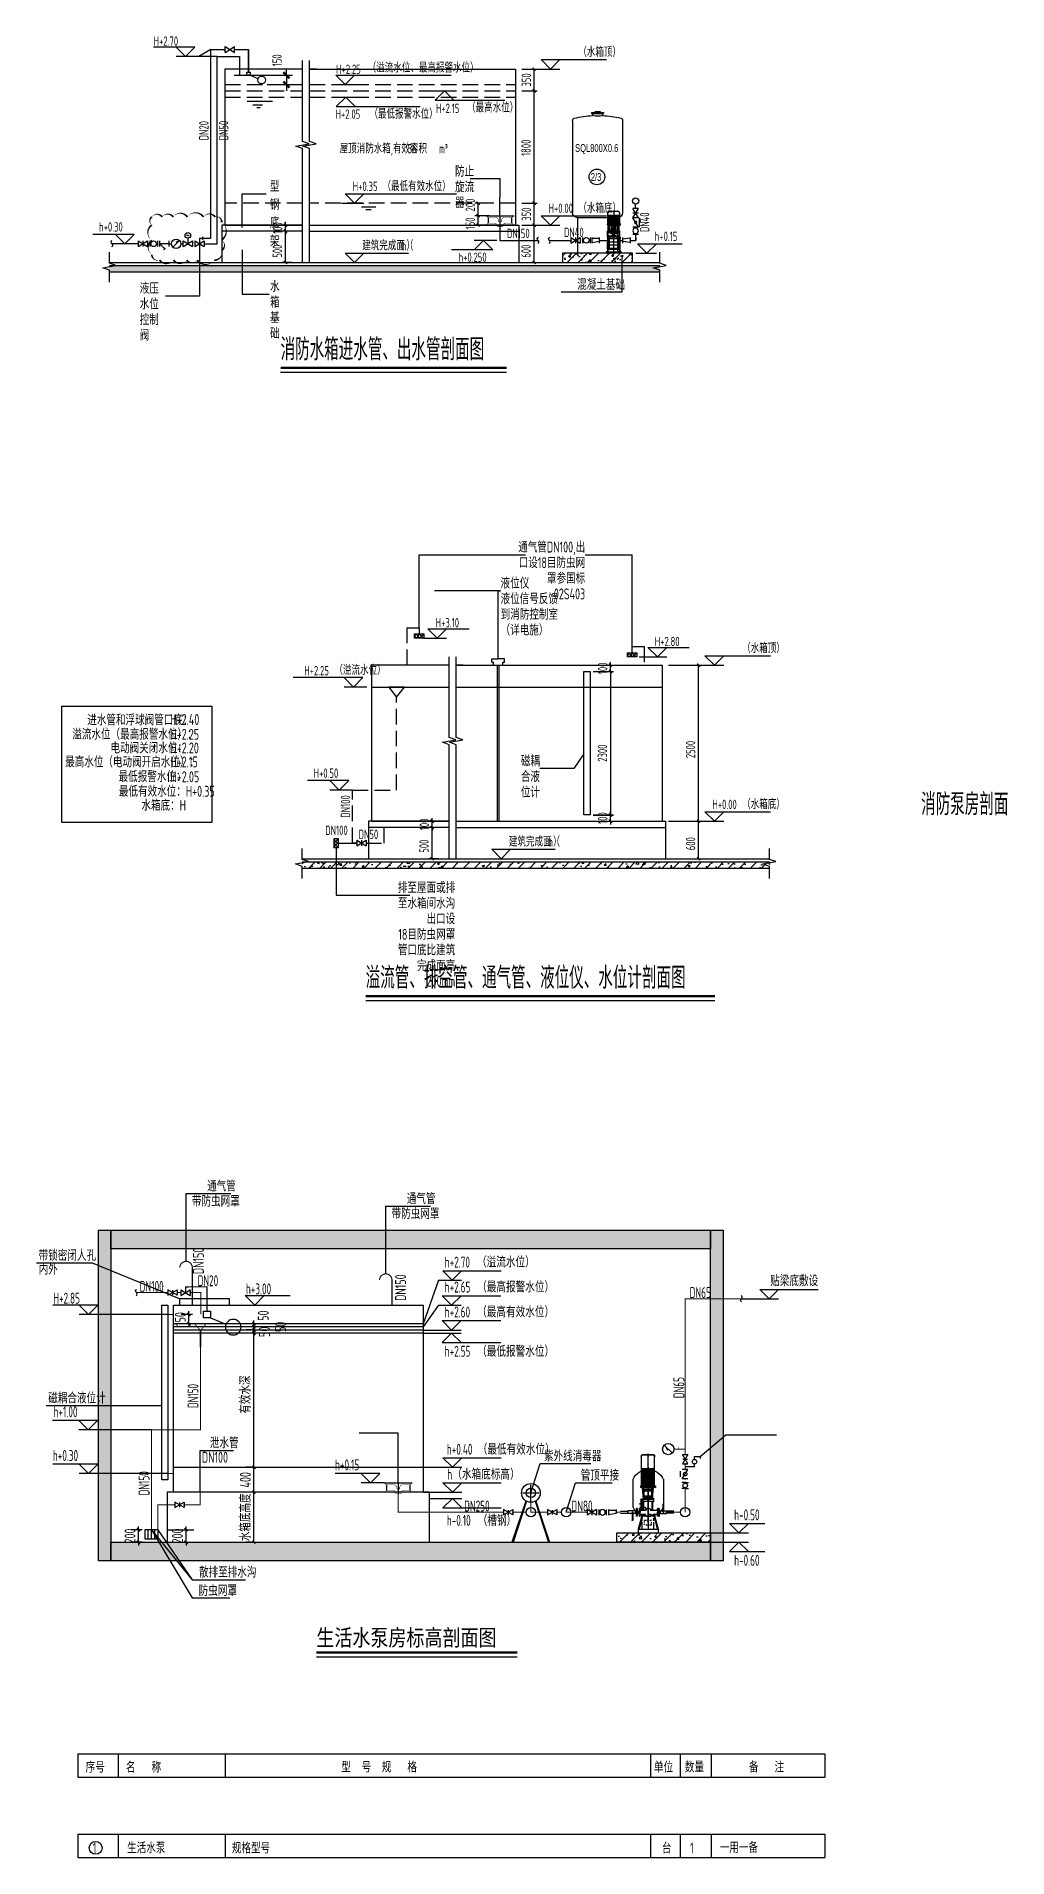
# Model space of a CAD drawing. Extents: x -84241 to 2571207, y -257003 to 1687411.
# Drawn here: x 161518 to 177065, y -108237 to -79061 of the extents above; entities that cross this region are included whole.
import ezdxf
from ezdxf import colors
from ezdxf.entities.mleader import LeaderData, LeaderLine
from ezdxf.enums import TextEntityAlignment as Align
from ezdxf.math import Vec2, Vec3

# ---------------------------------------------------------------- set-up
doc = ezdxf.new("R2010")
doc.units = 0
doc.header["$LTSCALE"] = 1000
for name, pattern in [('BORDER', [1.75, 0.5, -0.25, 0.5, -0.25, 0, -0.25]), ('CENTER2', [1.125, 0.75, -0.125, 0.125, -0.125]), ('DASH', [0.35, 0.25, -0.1]), ('DASHED', [0.75, 0.5, -0.25])]:
    doc.linetypes.add(name, pattern=pattern)
doc.layers.get('0').update_dxf_attribs({"linetype": 'CONTINUOUS'})
doc.layers.get('Defpoints').update_dxf_attribs({"linetype": 'CONTINUOUS'})
for name, color, linetype in [('DIM_SYMB', 3, 'CONTINUOUS'), ('PUB_HATCH', 8, 'CONTINUOUS'), ('W-DRAI-DIMS', 51, 'CONTINUOUS'), ('W-DRAI-DOME-PIPE', 4, 'DASHED'), ('W-DRAI-EQPM', 50, 'CONTINUOUS'), ('W-DRAI-VENT-PIPE', 5, 'CENTER2'), ('W-DRAI-WAST-PIPE', 4, 'BORDER'), ('W-EQPM', 40, 'CONTINUOUS'), ('W-FRPT-HYDT-EQPM', 60, 'CONTINUOUS'), ('W-FRPT-HYDT-PIPE', 1, 'CONTINUOUS'), ('W-FRPT-NOTE', 60, 'CONTINUOUS'), ('W-NOTE', 40, 'CONTINUOUS'), ('W-NOTE-NAME', 40, 'CONTINUOUS'), ('W-WAST-NOTE', 60, 'CONTINUOUS'), ('W-WSUP-COOL-PIPE', 3, 'CONTINUOUS'), ('W-WSUP-DIMS', 41, 'CONTINUOUS'), ('W-WSUP-EQPM', 40, 'CONTINUOUS'), ('W-WSUP-NOTE', 40, 'CONTINUOUS')]:
    doc.layers.add(name, color=color, linetype=linetype)
doc.styles.add('_TWT_DIM_ELE', font='Tssdeng.shx', dxfattribs={"width": 0.8, "height": 3.5, "bigfont": 'Tssdchn.shx'})
doc.styles.add('_TWT_PIPEDN', font='TSSDENG', dxfattribs={"width": 0.8, "height": 3.5, "bigfont": 'TSSDCHN'})
doc.styles.get("Standard").update_dxf_attribs({"font": 'GBENOR', "bigfont": 'GBCBIG'})
doc.styles.add('TH-STYLE1', font='', dxfattribs={"width": 0.8})
doc.styles.add('TH-STYLE3', font='tssdeng.shx', dxfattribs={"width": 0.7, "bigfont": 'tssdchn.shx'})
doc.styles.add('TH-STYLE3_T3', font='tssdeng.shx', dxfattribs={"width": 0.7, "bigfont": 'tssdchn.shx'})
doc.styles.get('TH-STYLE1').set_extended_font_data('华文仿宋')
doc.dimstyles.new('_TWT_ARCH&&50', dxfattribs={"dimtxt": 150, "dimasz": 50, "dimexe": 50, "dimexo": 50, "dimgap": 50, "dimtad": 1, "dimdec": 0, "dimrnd": 5, "dimzin": 0, "dimdsep": 46, "dimtxsty": 'TH-STYLE3_T3', "dimblk": 'ARCHTICK', "dimcen": 0.09, "dimclrd": 256, "dimclrt": 256, "dimazin": 2, "dimtfac": 1, "dimtdec": 0, "dimtix": 1, "dimtmove": 2, "dimatfit": 3, "dimfxl": 1, "dimtolj": 1, "dimtzin": 0, "dimarcsym": 0})
doc.dimstyles.new('TH-DIM50-W', dxfattribs={"dimscale": 50, "dimtxt": 2.5, "dimasz": 2, "dimexe": 2, "dimexo": 3, "dimgap": 1.5, "dimtad": 1, "dimdec": 0, "dimdsep": 46, "dimtxsty": 'TH-STYLE3', "dimblk1": 'ARCHTICK', "dimblk2": 'ARCHTICK', "dimsah": 1, "dimcen": -6, "dimclrd": 256, "dimclre": 256, "dimclrt": 256, "dimazin": 0, "dimtfac": 1, "dimtdec": 0, "dimtix": 1, "dimtmove": 2, "dimatfit": 0, "dimfxl": 2, "dimtolj": 1, "dimtzin": 0, "dimlwd": -1, "dimlwe": -1, "dimarcsym": 0})
doc.dimstyles.new('TH-STYLE3&&50', dxfattribs={"dimtxt": 175, "dimasz": 50, "dimexe": 125, "dimexo": 150, "dimgap": 50, "dimtad": 1, "dimdec": 0, "dimzin": 0, "dimdsep": 46, "dimtxsty": 'TH-STYLE3_T3', "dimblk": 'ARCHTICK', "dimcen": 0.09, "dimclrt": 7, "dimazin": 2, "dimtfac": 1, "dimtdec": 0, "dimtix": 1, "dimtmove": 2, "dimatfit": 3, "dimfxl": 50, "dimtolj": 1, "dimtzin": 0, "dimarcsym": 0})

msp = doc.modelspace()

# ---------------------------------------------------------------- texts
at = {"layer": 'W-NOTE', "style": 'TH-STYLE3', "width": 0.7}
msp.add_text('消防泵房剖面', height=350, dxfattribs=at).set_placement((175680.9322, -91537.2739))

# ---------------------------------------------------------------- blocks, each defined once
blk = doc.blocks.new('_ArchTick')
at = {"color": 0, "linetype": 'ByBlock', "const_width": 0.4}
blk.add_lwpolyline([(-0.5, -0.5), (0.5, 0.5)], dxfattribs=at)
blk = doc.blocks.new('*D716')
at = {"layer": 'Defpoints', "color": 0, "transparency": 16777216}
for p in [(1851, -1191), (2376, -1341), (2835, -1341)]:
    blk.add_point(p, dxfattribs=at)
at = {"layer": 'W-WSUP-DIMS', "transparency": 16777216}
for p, q in [((2835, -1191), (2835, -1091)), ((2001, -1191), (2935, -1191)), ((2526, -1341), (2935, -1341)), ((2835, -1191), (2835, -1341)), ((2835, -1341), (2835, -1441))]:
    blk.add_line(p, q, dxfattribs=at)
at = {"layer": 'W-WSUP-DIMS', "transparency": 16777216, "xscale": 100, "yscale": 100, "zscale": 100}
for p, rotation in [((2835, -1191), 270), ((2835, -1341), 90)]:
    blk.add_blockref('_ArchTick', p, dxfattribs=dict(at, rotation=rotation))
at = {"layer": 'W-WSUP-DIMS', "transparency": 16777216, "insert": (2685, -952), "char_height": 150, "attachment_point": 5, "rotation": 90, "style": 'TH-STYLE3'}
blk.add_mtext('\\A1;150', dxfattribs=at)
blk = doc.blocks.new('FL3A3T3X_W10-地下给水排水平面图-fwqgqgq')
for p, q in [((-98, 1187), (-365, 1187)), ((-231, 1213), (-231, 541)), ((-436, 784), (-414, 832)), ((-436, 784), (-436, 765)), ((-65, 784), (-436, 784)), ((-436, 765), (-436, 745)), ((-231, 765), (-436, 765)), ((-231, 765), (-436, 765)), ((-42, 765), (-436, 765)), ((-59, 765), (-436, 765)), ((-26, 745), (-436, 745)), ((-427, 794), (-425, 795)), ((-427, 794), (-427, 784)), ((-400, 795), (-425, 795)), ((-420, 794), (-420, 784)), ((-419, 1133), (-419, 832)), ((-419, 899), (-419, 1087)), ((-44, 1066), (-419, 1066)), ((-44, 832), (-419, 832)), ((-414, 828), (-414, 832)), ((-413, 814), (-413, 764)), ((-407, 560), (-407, 745)), ((-405, 794), (-405, 784)), ((-398, 794), (-400, 795)), ((-399, 1066), (-399, 832)), ((-398, 794), (-398, 784)), ((-76, 801), (-387, 801)), ((-372, 1066), (-372, 832)), ((-368, 594), (-368, 697)), ((-354, 711), (-108, 711)), ((-344, 1066), (-344, 832)), ((-317, 1066), (-317, 832)), ((-313, 601), (-313, 662)), ((-313, 662), (-272, 662)), ((-149, 632), (-313, 632)), ((-313, 601), (-272, 601)), ((-290, 1066), (-290, 832)), ((-190, 601), (-274, 601)), ((-272, 662), (-272, 711)), ((-190, 662), (-272, 662)), ((-272, 601), (-272, 581)), ((-262, 1066), (-262, 989)), ((-262, 986), (-262, 832)), ((-235, 1066), (-235, 984)), ((-235, 832), (-235, 986)), ((-231, 924), (-231, 839)), ((-231, 765), (-59, 765)), ((-231, 765), (-59, 765)), ((-231, -187), (-231, 595)), ((-208, 1066), (-208, 979)), ((-208, 986), (-208, 832)), ((-190, 662), (-190, 711)), ((-149, 662), (-190, 662)), ((-190, 601), (-149, 601)), ((-190, 581), (-190, 601)), ((-180, 1066), (-180, 832)), ((-153, 1066), (-153, 832)), ((-149, 601), (-149, 662)), ((-126, 1066), (-126, 832)), ((-98, 1066), (-98, 832)), ((-95, 594), (-95, 697)), ((-71, 1066), (-71, 832)), ((-65, 794), (-63, 795)), ((-65, 794), (-65, 784)), ((-59, 784), (-65, 784)), ((-63, 795), (-38, 795)), ((-59, 784), (-59, 784)), ((-59, 784), (-59, 784)), ((-59, 784), (-59, 784)), ((-42, 784), (-59, 784)), ((-59, 784), (-42, 784)), ((-58, 794), (-58, 784)), ((-56, 560), (-56, 745)), ((-50, 814), (-50, 764)), ((-49, 832), (-49, 828)), ((-26, 784), (-49, 832)), ((-44, 832), (-44, 1133)), ((-43, 794), (-43, 784)), ((-36, 784), (-42, 784)), ((-42, 784), (-42, 784)), ((-42, 784), (-42, 784)), ((-42, 784), (-42, 784)), ((-26, 765), (-42, 765)), ((-42, 765), (-26, 765)), ((-26, 765), (-42, 765)), ((-42, 765), (-26, 765)), ((-36, 794), (-38, 795)), ((-36, 794), (-36, 784)), ((-26, 784), (-36, 784)), ((-26, 765), (-26, 784)), ((-26, 765), (-26, 745)), ((-436, 102), (-436, 372)), ((-96, 372), (-436, 372)), ((-436, 346), (-436, 310)), ((-423, 310), (-436, 310)), ((-423, 310), (-436, 310)), ((-402, 310), (-436, 310)), ((-436, 204), (-423, 204)), ((-402, 204), (-436, 204)), ((-436, 102), (-402, 102)), ((-436, 0), (-436, 102)), ((-436, -62), (-436, 0)), ((-436, -29), (-436, 0)), ((-436, -78), (-436, 0)), ((-436, 0), (-423, 0)), ((-402, 0), (-436, 0)), ((-402, 0), (-436, 0)), ((-430, 372), (-430, 560)), ((-231, 560), (-430, 560)), ((-430, 540), (-416, 540)), ((-33, 540), (-430, 540)), ((-422, 372), (-422, 329)), ((-422, 329), (-345, 329)), ((-416, 402), (-416, 492)), ((-411, 395), (-408, 397)), ((-411, 374), (-411, 395)), ((-411, 374), (-408, 372)), ((-408, 397), (-367, 397)), ((-408, 372), (-367, 372)), ((-76, 506), (-402, 506)), ((-402, 407), (-372, 407)), ((-402, 407), (-402, 397)), ((-402, 329), (-402, -30)), ((-399, 374), (-399, 395)), ((-387, 351), (-387, 418)), ((-387, 407), (-387, -57)), ((-376, 374), (-376, 395)), ((-372, 397), (-372, 407)), ((-372, -30), (-372, 329)), ((-91, 310), (-372, 310)), ((-91, 204), (-372, 204)), ((-372, 102), (-91, 102)), ((-91, 0), (-372, 0)), ((-91, 0), (-372, 0)), ((-95, 560), (-368, 560)), ((-364, 395), (-367, 397)), ((-364, 374), (-367, 372)), ((-364, 374), (-364, 395)), ((-364, 388), (-99, 388)), ((-108, 581), (-354, 581)), ((-345, 329), (-345, 372)), ((-331, 492), (-331, 481)), ((-143, 470), (-320, 470)), ((-300, 388), (-300, 416)), ((-163, 416), (-300, 416)), ((-259, 416), (-259, 470)), ((-211, 416), (-252, 416)), ((-204, 416), (-204, 470)), ((-163, 388), (-163, 416)), ((-132, 492), (-132, 481)), ((-118, 329), (-118, 372)), ((-41, 329), (-118, 329)), ((-99, 395), (-96, 397)), ((-99, 374), (-99, 395)), ((-99, 374), (-96, 372)), ((-55, 397), (-96, 397)), ((-55, 372), (-96, 372)), ((-95, 560), (-33, 560)), ((-61, 407), (-91, 407)), ((-91, 397), (-91, 407)), ((-91, -30), (-91, 329)), ((-87, 374), (-87, 395)), ((-61, 506), (-76, 506)), ((-76, 506), (-74, 506)), ((-76, 351), (-76, 418)), ((-76, 407), (-76, -61)), ((-61, 506), (-74, 506)), ((-64, 374), (-64, 395)), ((-61, 407), (-61, 397)), ((-61, 329), (-61, -30)), ((-26, 310), (-61, 310)), ((-26, 204), (-61, 204)), ((-61, 102), (-26, 102)), ((-26, 0), (-61, 0)), ((-26, 0), (-61, 0)), ((-52, 395), (-55, 397)), ((-52, 374), (-55, 372)), ((-26, 372), (-55, 372)), ((-52, 374), (-52, 395)), ((-47, 402), (-47, 492)), ((-41, 372), (-41, 329)), ((-26, 204), (-40, 204)), ((-26, 102), (-40, 102)), ((-26, 0), (-40, 0)), ((-26, 0), (-40, 0)), ((-33, 372), (-33, 560)), ((-26, 372), (-26, 310)), ((-26, 371), (-26, 310)), ((-26, 310), (-26, 204)), ((-26, 102), (-26, 204)), ((-26, 0), (-26, 102)), ((-26, -29), (-26, 0)), ((-26, 0), (-26, -78)), ((-467, -114), (-436, -114)), ((-467, -155), (-467, -114)), ((-467, -114), (-467, -155)), ((4, -114), (-467, -114)), ((-467, -155), (-467, -127)), ((-467, -155), (-447, -155)), ((-467, -155), (-447, -155)), ((-451, -114), (-451, -110)), ((-451, -110), (-446, -110)), ((-405, -114), (-451, -114)), ((-449, -96), (-446, -95)), ((-449, -109), (-449, -96)), ((-449, -109), (-446, -110)), ((-447, -155), (-351, -155)), ((-410, -95), (-446, -95)), ((-446, -110), (-410, -110)), ((-410, -110), (-446, -110)), ((-436, -77), (-438, -79)), ((-438, -79), (-438, -95)), ((-418, -79), (-438, -79)), ((-438, -109), (-438, -96)), ((-26, -30), (-436, -30)), ((-436, -95), (-436, -77)), ((-420, -77), (-436, -77)), ((-420, -77), (-420, -95)), ((-420, -77), (-418, -79)), ((-418, -79), (-418, -95)), ((-417, -109), (-417, -96)), ((-407, -96), (-410, -95)), ((-407, -109), (-410, -110)), ((-410, -110), (-405, -110)), ((-407, -109), (-407, -96)), ((-405, -110), (-405, -114)), ((-351, -155), (-351, -152)), ((-126, -138), (-337, -138)), ((-112, -155), (-112, -152)), ((-16, -155), (-112, -155)), ((-58, -114), (-58, -110)), ((-58, -110), (-53, -110)), ((-12, -114), (-58, -114)), ((-56, -96), (-53, -95)), ((-56, -109), (-56, -96)), ((-56, -109), (-53, -110)), ((-17, -95), (-53, -95)), ((-53, -110), (-17, -110)), ((-17, -110), (-53, -110)), ((-46, -109), (-46, -96)), ((-43, -77), (-45, -79)), ((-25, -79), (-45, -79)), ((-45, -79), (-45, -95)), ((-27, -77), (-43, -77)), ((-43, -95), (-43, -77)), ((-35, -75), (-35, -129)), ((-27, -77), (-25, -79)), ((-27, -77), (-27, -95)), ((-25, -79), (-25, -95)), ((-25, -109), (-25, -96)), ((-14, -96), (-17, -95)), ((-14, -109), (-17, -110)), ((-17, -110), (-12, -110)), ((4, -155), (-16, -155)), ((-14, -109), (-14, -96)), ((-12, -110), (-12, -114)), ((4, -155), (4, -114))]:
    blk.add_line(p, q)
blk.add_lwpolyline([(-831, -155), (1409, -155), (1409, -455), (-831, -455)], close=True)
at = {"extrusion": (0, 0, -1)}
for centre, major_axis, start_param, end_param in [((-365, 1133), (0.2, 54.7), 4.708487, 6.279283), ((-98, 1133), (0.3, 54.7), -0.00537, 1.565426), ((-423, 788), (4.44, 4.44), -1.231384, -0.184187), ((-413, 771), (-16.6, 16.6), 0.478003, 1.092794), ((-387, 828), (0.1, 27.3), 3.138189, 4.708986), ((-402, 788), (-4.44, 4.44), 0.184187, 1.231384), ((-354, 697), (9.66, 9.66), 3.926991, 5.497787), ((-354, 594), (-9.66, 9.66), 3.926991, 5.497787), ((-108, 697), (-9.66, 9.66), 0.785398, 2.356194), ((-108, 594), (9.66, 9.66), 0.785398, 2.356194), ((-76, 828), (-0.1, 27.3), 1.5742, 3.144996), ((-61, 788), (4.44, 4.44), -1.231384, -0.184187), ((-50, 771), (-16.6, 16.6), 0.478003, 1.092794), ((-40, 788), (-4.44, 4.44), 0.184187, 1.231384), ((-402, 492), (-9.66, 9.66), 5.497787, 7.068583), ((-402, 402), (-9.66, 9.66), 4.618908, 5.497787), ((-405, 387), (-7.4, 7.4), 0.339265, 1.386463), ((-405, 382), (7.4, 7.4), 1.75513, 2.802327), ((-387, 358), (-27.7, 27.7), 0.477924, 1.092872), ((-387, 411), (27.7, 27.7), 2.04872, 2.663669), ((-370, 387), (-7.4, 7.4), 0.184333, 1.231531), ((-370, 382), (7.4, 7.4), 1.910062, 2.957259), ((-345, 492), (9.66, 9.66), -0.785398, 0.785398), ((-320, 481), (-7.73, 7.73), 3.926991, 5.497787), ((-143, 481), (7.73, 7.73), 0.785398, 2.356194), ((-118, 492), (-9.66, 9.66), 5.497787, 7.068583), ((-93, 387), (7.4, 7.4), -1.231531, -0.184333), ((-93, 382), (-7.4, 7.4), 3.325926, 4.373124), ((-76, 358), (27.7, 27.7), -1.092872, -0.477924), ((-76, 411), (-27.7, 27.7), 3.619517, 4.234465), ((-58, 387), (7.4, 7.4), -1.386463, -0.339265), ((-58, 382), (-7.4, 7.4), 3.480858, 4.528055), ((-61, 492), (9.66, 9.66), -0.785398, 0.785398), ((-61, 402), (9.66, 9.66), 0.785398, 1.664277), ((-443, -104), (-6.49, 6.49), 0.339552, 1.38675), ((-443, -101), (6.49, 6.49), 1.754843, 2.80204), ((-428, -129), (-24.3, 24.3), 0.47777, 1.093026), ((-428, -76), (24.3, 24.3), 2.048567, 2.663822), ((-412, -104), (6.49, 6.49), -1.38675, -0.339552), ((-412, -101), (6.49, 6.49), 1.910349, 2.957546), ((-337, -152), (9.66, 9.66), 3.926991, 5.497787), ((-126, -152), (-9.66, 9.66), 0.785398, 2.356194), ((-51, -104), (-6.49, 6.49), 0.339552, 1.38675), ((-51, -101), (-6.49, 6.49), 3.325639, 4.372837), ((-35, -129), (-24.3, 24.3), 0.47777, 1.093026), ((-35, -76), (24.3, 24.3), 2.048567, 2.663822), ((-20, -104), (6.49, 6.49), -1.38675, -0.339552), ((-20, -101), (-6.49, 6.49), 3.481145, 4.528343)]:
    blk.add_ellipse(centre, major_axis=major_axis, ratio=1, start_param=start_param, end_param=end_param, dxfattribs=at)
blk.add_point((-416, -114))
blk = doc.blocks.new('_None')
blk = doc.blocks.new('$TwtSys$00000132')
at = {"elevation": 0}
blk.add_lwpolyline([(7, -101, -0.575183), (0, 0, 0.604745), (-11, 101, 16.924828)], format="xyb", dxfattribs=at)
blk = doc.blocks.new('FL3A3QEE_W40-机房、水箱放大图-浮球阀系统')
blk.add_line((408, -52), (658, -156))
blk.add_lwpolyline([(300, 52), (408, 52), (408, -52), (300, -52)], close=True)
blk.add_circle((774, -204), 125)
blk = doc.blocks.new('A$C0B7F5294')
at = {"layer": 'W-FRPT-HYDT-EQPM'}
for p, q in [((40, 0), (-40, 0)), ((-40, 0), (-40, -16)), ((40, -16), (40, 0)), ((-400, -142), (-400, -1621)), ((-96, -16), (-96, -32)), ((96, -16), (-96, -16)), ((-96, -24), (96, -24)), ((96, -32), (-96, -32)), ((-80, -32), (-80, -65)), ((80, -32), (80, -66)), ((96, -16), (96, -32)), ((400, -142), (400, -1621)), ((-320, -1701), (320, -1701)), ((-320, -1701), (-320, -2269)), ((320, -1701), (320, -2269))]:
    blk.add_line(p, q, dxfattribs=at)
for centre, radius, start, end in [((-363, -142), 37, 102.851, 180.1652), ((-2, -1678), 1615, 92.7598, 103.2085), ((0, 321), 395, 258.2517, 281.6287), ((-2, -1687), 1623, 76.7228, 87.1184), ((365, -142), 35.3, 358.5182, 79.7619), ((-320, -1621), 80, 180, 270), ((320, -1621), 80, 270, 0)]:
    blk.add_arc(centre, radius, start, end, dxfattribs=at)
blk = doc.blocks.new('可曲绕橡胶接头')
for p, q in [((0, 90), (0, -90)), ((240, 90), (240, -90))]:
    blk.add_line(p, q)
blk.add_circle((120, 0), 90)
blk = doc.blocks.new('Y型过滤器')
for p, q in [((0, -90), (0, 90)), ((300, 0), (0, 0)), ((0, 0), (159, -159)), ((300, -90), (300, 90)), ((128, -189), (189, -128))]:
    blk.add_line(p, q)
blk = doc.blocks.new('水表1')
at = {"layer": 'W-WSUP-EQPM'}
for q in [(-106, -106), (-3, 41)]:
    blk.add_line((106, 106), q, dxfattribs=at)
blk.add_circle((0, 0), 150, dxfattribs=at)
blk = doc.blocks.new('断线')
for centre, start, end in [((-31, -21), 34.25298, 147.65518), ((31, 21), 214.25298, 327.65518)]:
    blk.add_arc(centre, 38.1, start, end)
blk = doc.blocks.new('电动阀')
for p, q in [((0, 90), (300, -90)), ((0, 90), (0, 90)), ((0, -90), (300, 90)), ((0, -90), (0, 90)), ((150, 180), (150, 0)), ((300, 90), (300, -90))]:
    blk.add_line(p, q)
blk.add_circle((150, 270), 90)
at = {"layer": 'Defpoints'}
blk.add_lwpolyline([(-1003, 860, 0, 60, -0.520567), (-672, 860, 0, 60, -0.520567), (-320, 860, 0, 60, -0.520567), (134, 860, 0, 60, -0.520567), (651, 860, 0, 60, -0.520567), (1022, 860, 0, 60, -0.520567), (1234, 691, 0, 60, -0.520567), (1234, 124, 0, 60, -0.520567), (1234, -216, 0, 60, -0.520567), (994, -523, 0, 60, -0.520567), (448, -523, 0, 60, -0.520567), (114, -523, 0, 60, -0.520567), (-307, -523, 0, 60, -0.520567), (-752, -523, 0, 60, -0.520567), (-1003, -345, 0, 60, -0.520567), (-1003, 106, 0, 60, -0.520567), (-1003, 602, 0, 60, -0.520567)], format="xyseb", close=True, dxfattribs=at)
at = {"xscale": 0.7199999999720604, "yscale": 0.7199999999720604, "zscale": 0.7199999999720604}
blk.add_blockref('断线', (150, 270), dxfattribs=at)
blk = doc.blocks.new('*U655')
at = {"layer": 'W-WSUP-COOL-PIPE'}
for p, q in [((1365, 0), (1440, 0)), ((990, 0), (1065, 0))]:
    blk.add_line(p, q, dxfattribs=at)
at = {"layer": 'W-WSUP-EQPM'}
for p, q in [((0, 90), (0, -90)), ((0, 90), (300, -90)), ((0, -90), (300, 90)), ((150, 90), (150, -90)), ((300, 90), (300, -90)), ((1815, 90), (2115, -90)), ((1815, -90), (2115, 90)), ((1815, 90), (1815, -90)), ((1965, 180), (1965, 0)), ((1965, 180), (2061, 180)), ((2061, 228), (2061, 132)), ((2115, 90), (2115, -90))]:
    blk.add_line(p, q, dxfattribs=at)
blk.add_blockref('水表1', (1215, 0))
for name, p in [('电动阀', (1440, 0)), ('可曲绕橡胶接头', (375, 0)), ('Y型过滤器', (690, 0))]:
    blk.add_blockref(name, p, dxfattribs=at)
blk = doc.blocks.new('*D710')
at = {"layer": 'Defpoints', "color": 0, "transparency": 16777216}
for p in [(5903, -3441), (6129, -3441), (6129, -3591)]:
    blk.add_point(p, dxfattribs=at)
at = {"layer": 'W-WSUP-DIMS', "color": 0, "lineweight": -2, "transparency": 16777216}
for p, q in [((6079, -3441), (5853, -3441)), ((6079, -3591), (5853, -3591))]:
    blk.add_line(p, q, dxfattribs=at)
at = {"layer": 'W-WSUP-DIMS', "lineweight": -2, "transparency": 16777216}
blk.add_line((5903, -3591), (5903, -3441), dxfattribs=at)
at = {"layer": 'W-WSUP-DIMS', "lineweight": -2, "transparency": 16777216, "xscale": 50, "yscale": 50, "zscale": 50}
for p, rotation in [((5903, -3441), 90), ((5903, -3591), 270)]:
    blk.add_blockref('_ArchTick', p, dxfattribs=dict(at, rotation=rotation))
at = {"layer": 'W-WSUP-DIMS', "transparency": 16777216, "insert": (5778, -3565), "char_height": 150, "attachment_point": 5, "rotation": 90, "style": 'TH-STYLE3_T3'}
blk.add_mtext('\\A1;150', dxfattribs=at)
blk = doc.blocks.new('*D711')
at = {"layer": 'Defpoints', "color": 0, "transparency": 16777216}
for p in [(5903, -3241), (6129, -3241), (6129, -3441)]:
    blk.add_point(p, dxfattribs=at)
at = {"layer": 'W-WSUP-DIMS', "color": 0, "lineweight": -2, "transparency": 16777216}
for p, q in [((6079, -3241), (5853, -3241)), ((6079, -3441), (5853, -3441))]:
    blk.add_line(p, q, dxfattribs=at)
at = {"layer": 'W-WSUP-DIMS', "lineweight": -2, "transparency": 16777216}
blk.add_line((5903, -3441), (5903, -3241), dxfattribs=at)
at = {"layer": 'W-WSUP-DIMS', "lineweight": -2, "transparency": 16777216, "xscale": 50, "yscale": 50, "zscale": 50}
for p, rotation in [((5903, -3241), 90), ((5903, -3441), 270)]:
    blk.add_blockref('_ArchTick', p, dxfattribs=dict(at, rotation=rotation))
at = {"layer": 'W-WSUP-DIMS', "transparency": 16777216, "insert": (5778, -3270), "char_height": 150, "attachment_point": 5, "rotation": 90, "style": 'TH-STYLE3_T3'}
blk.add_mtext('\\A1;200', dxfattribs=at)
blk = doc.blocks.new('*D712')
at = {"layer": 'Defpoints', "color": 0, "transparency": 16777216}
for p in [(6555, -3241), (6801, -3241), (6555, -3591)]:
    blk.add_point(p, dxfattribs=at)
at = {"layer": 'W-WSUP-DIMS', "color": 0, "lineweight": -2, "transparency": 16777216}
for p, q in [((6605, -3241), (6851, -3241)), ((6605, -3591), (6851, -3591))]:
    blk.add_line(p, q, dxfattribs=at)
at = {"layer": 'W-WSUP-DIMS', "lineweight": -2, "transparency": 16777216}
blk.add_line((6801, -3591), (6801, -3241), dxfattribs=at)
at = {"layer": 'W-WSUP-DIMS', "lineweight": -2, "transparency": 16777216, "xscale": 50, "yscale": 50, "zscale": 50}
for p, rotation in [((6801, -3241), 90), ((6801, -3591), 270)]:
    blk.add_blockref('_ArchTick', p, dxfattribs=dict(at, rotation=rotation))
at = {"layer": 'W-WSUP-DIMS', "transparency": 16777216, "insert": (6676, -3416), "char_height": 150, "attachment_point": 5, "rotation": 90, "style": 'TH-STYLE3_T3'}
blk.add_mtext('\\A1;350', dxfattribs=at)
blk = doc.blocks.new('*D713')
at = {"layer": 'Defpoints', "color": 0, "transparency": 16777216}
for p in [(6555, -1091), (6801, -1091), (6555, -1441)]:
    blk.add_point(p, dxfattribs=at)
at = {"layer": 'W-WSUP-DIMS', "color": 0, "lineweight": -2, "transparency": 16777216}
for p, q in [((6605, -1091), (6851, -1091)), ((6605, -1441), (6851, -1441))]:
    blk.add_line(p, q, dxfattribs=at)
at = {"layer": 'W-WSUP-DIMS', "lineweight": -2, "transparency": 16777216}
blk.add_line((6801, -1441), (6801, -1091), dxfattribs=at)
at = {"layer": 'W-WSUP-DIMS', "lineweight": -2, "transparency": 16777216, "xscale": 50, "yscale": 50, "zscale": 50}
for p, rotation in [((6801, -1091), 90), ((6801, -1441), 270)]:
    blk.add_blockref('_ArchTick', p, dxfattribs=dict(at, rotation=rotation))
at = {"layer": 'W-WSUP-DIMS', "transparency": 16777216, "insert": (6676, -1266), "char_height": 150, "attachment_point": 5, "rotation": 90, "style": 'TH-STYLE3_T3'}
blk.add_mtext('\\A1;350', dxfattribs=at)
blk = doc.blocks.new('*D714')
at = {"layer": 'Defpoints', "color": 0, "transparency": 16777216}
for p in [(2820, -3591), (2977, -3591), (2977, -3691)]:
    blk.add_point(p, dxfattribs=at)
at = {"layer": 'W-WSUP-DIMS', "color": 0, "lineweight": -2, "transparency": 16777216}
for p, q in [((2927, -3591), (2770, -3591)), ((2927, -3691), (2770, -3691))]:
    blk.add_line(p, q, dxfattribs=at)
at = {"layer": 'W-WSUP-DIMS', "lineweight": -2, "transparency": 16777216}
for p, q in [((2820, -3591), (2820, -3541)), ((2820, -3691), (2820, -3591)), ((2820, -3691), (2820, -3741))]:
    blk.add_line(p, q, dxfattribs=at)
at = {"layer": 'W-WSUP-DIMS', "lineweight": -2, "transparency": 16777216, "xscale": 50, "yscale": 50, "zscale": 50}
for p, rotation in [((2820, -3591), 270), ((2820, -3691), 90)]:
    blk.add_blockref('_ArchTick', p, dxfattribs=dict(at, rotation=rotation))
at = {"layer": 'W-WSUP-DIMS', "transparency": 16777216, "insert": (2695, -3641), "char_height": 150, "attachment_point": 5, "rotation": 90, "style": 'TH-STYLE3_T3'}
blk.add_mtext('\\A1;100', dxfattribs=at)
blk = doc.blocks.new('旋流防止器')
at = {"color": 8}
blk.add_line((0, 175), (0, 0), dxfattribs=at)
at = {"layer": 'W-WSUP-EQPM'}
for p, q in [((-225, 175), (225, 175)), ((225, 25), (-225, 25)), ((-187, 147), (-187, 53)), ((187, 147), (187, 53))]:
    blk.add_line(p, q, dxfattribs=at)
at = {"layer": 'W-WSUP-EQPM', "const_width": 7.5}
for points in [[(-225, 175), (-196, 151, 0.170304), (-177, 145), (-70, 145, -0.265481), (-31, 123, -0.081217), (-22, 100), (-22, 77)], [(-225, 25), (-196, 48, -0.170304), (-177, 55), (-90, 55, -0.414214), (-45, 10), (-45, 0)], [(22, 77), (22, 100, -0.081217), (31, 123, -0.265481), (70, 145), (177, 145, 0.170304), (196, 151), (225, 175)], [(225, 25), (196, 48, 0.17024), (177, 55), (90, 55, 0.414214), (45, 10), (45, 0)]]:
    blk.add_lwpolyline(points, format="xyb", dxfattribs=at)
for points in [[(-45, 0), (45, 0)], [(-22, 77), (22, 77)]]:
    blk.add_lwpolyline(points, dxfattribs=at)
blk = doc.blocks.new('*U648')
for p, q in [((-150, -100), (-150, 100)), ((-150, 100), (150, -100)), ((-150, -100), (150, 100)), ((150, -100), (150, 100))]:
    blk.add_line(p, q)
blk = doc.blocks.new('生活水泵进水管阀组1')
for p, q in [((-60, 90), (-60, -90)), ((-60, 90), (240, -90)), ((-60, -90), (240, 90)), ((90, 90), (90, -90)), ((240, 90), (240, -90)), ((316, 90), (316, -90)), ((556, 90), (556, -90)), ((612, 90), (612, -90)), ((612, 66), (852, 66)), ((852, 90), (852, -90)), ((612, -72), (852, -30))]:
    blk.add_line(p, q)
blk.add_circle((436, 0), 90)
blk = doc.blocks.new('同心异径管')
for p, q in [((0, 90), (0, -90)), ((0, 72), (240, 42)), ((240, 90), (240, -90)), ((0, -72), (240, -42))]:
    blk.add_line(p, q)
blk = doc.blocks.new('消声止回阀')
for p, q in [((0, 126), (300, 126)), ((0, 90), (0, -90)), ((0, 90), (300, -90)), ((300, 126), (150, 150)), ((300, 90), (300, -90))]:
    blk.add_line(p, q)
blk.add_circle((150, 0), 36)
blk = doc.blocks.new('闸阀')
for p, q in [((0, 90), (0, -90)), ((0, 90), (300, -90)), ((0, -90), (300, 90)), ((150, 90), (150, -90)), ((300, 90), (300, -90))]:
    blk.add_line(p, q)
blk = doc.blocks.new('FL800XDB_W40-机房（表间等）放大图-闸阀')
for p, q in [((0, 90), (0, -90)), ((0, 90), (300, -90)), ((0, -90), (300, 90)), ((150, 90), (150, -90)), ((300, 90), (300, -90))]:
    blk.add_line(p, q)
blk = doc.blocks.new('*D671')
at = {"layer": 'Defpoints', "color": 0, "transparency": 16777216}
for p in [(8458, 659), (8785, 659), (8458, 559)]:
    blk.add_point(p, dxfattribs=at)
at = {"layer": 'W-WSUP-DIMS', "color": 0, "lineweight": -2, "transparency": 16777216}
for p, q in [((8508, 659), (8835, 659)), ((8508, 559), (8835, 559))]:
    blk.add_line(p, q, dxfattribs=at)
at = {"layer": 'W-WSUP-DIMS', "lineweight": -2, "transparency": 16777216}
for p, q in [((8785, 659), (8785, 709)), ((8785, 559), (8785, 659)), ((8785, 559), (8785, 509))]:
    blk.add_line(p, q, dxfattribs=at)
at = {"layer": 'W-WSUP-DIMS', "lineweight": -2, "transparency": 16777216, "xscale": 50, "yscale": 50, "zscale": 50}
for p, rotation in [((8785, 659), 270), ((8785, 559), 90)]:
    blk.add_blockref('_ArchTick', p, dxfattribs=dict(at, rotation=rotation))
at = {"layer": 'W-WSUP-DIMS', "transparency": 16777216, "insert": (8660, 609), "char_height": 150, "attachment_point": 5, "rotation": 90, "style": 'TH-STYLE3_T3'}
blk.add_mtext('\\A1;100', dxfattribs=at)
blk = doc.blocks.new('*D672')
at = {"layer": 'Defpoints', "color": 0, "transparency": 16777216}
for p in [(5929, -1841), (6086, -1841), (6086, -1941)]:
    blk.add_point(p, dxfattribs=at)
at = {"layer": 'W-WSUP-DIMS', "color": 0, "lineweight": -2, "transparency": 16777216}
for p, q in [((6036, -1841), (5879, -1841)), ((6036, -1941), (5879, -1941))]:
    blk.add_line(p, q, dxfattribs=at)
at = {"layer": 'W-WSUP-DIMS', "lineweight": -2, "transparency": 16777216}
for p, q in [((5929, -1841), (5929, -1791)), ((5929, -1941), (5929, -1841)), ((5929, -1941), (5929, -1991))]:
    blk.add_line(p, q, dxfattribs=at)
at = {"layer": 'W-WSUP-DIMS', "lineweight": -2, "transparency": 16777216, "xscale": 50, "yscale": 50, "zscale": 50}
for p, rotation in [((5929, -1841), 270), ((5929, -1941), 90)]:
    blk.add_blockref('_ArchTick', p, dxfattribs=dict(at, rotation=rotation))
at = {"layer": 'W-WSUP-DIMS', "transparency": 16777216, "insert": (5804, -1891), "char_height": 150, "attachment_point": 5, "rotation": 90, "style": 'TH-STYLE3_T3'}
blk.add_mtext('\\A1;100', dxfattribs=at)
blk = doc.blocks.new('*D669')
at = {"layer": 'Defpoints', "color": 0, "transparency": 16777216}
for p in [(8458, -1741), (8785, -1741), (8458, -1841)]:
    blk.add_point(p, dxfattribs=at)
at = {"layer": 'W-WSUP-DIMS', "color": 0, "lineweight": -2, "transparency": 16777216}
for p, q in [((8508, -1741), (8835, -1741)), ((8508, -1841), (8835, -1841))]:
    blk.add_line(p, q, dxfattribs=at)
at = {"layer": 'W-WSUP-DIMS', "lineweight": -2, "transparency": 16777216}
for p, q in [((8785, -1741), (8785, -1691)), ((8785, -1841), (8785, -1741)), ((8785, -1841), (8785, -1891))]:
    blk.add_line(p, q, dxfattribs=at)
at = {"layer": 'W-WSUP-DIMS', "lineweight": -2, "transparency": 16777216, "xscale": 50, "yscale": 50, "zscale": 50}
for p, rotation in [((8785, -1741), 270), ((8785, -1841), 90)]:
    blk.add_blockref('_ArchTick', p, dxfattribs=dict(at, rotation=rotation))
at = {"layer": 'W-WSUP-DIMS', "transparency": 16777216, "insert": (8660, -1791), "char_height": 150, "attachment_point": 5, "rotation": 90, "style": 'TH-STYLE3_T3'}
blk.add_mtext('\\A1;100', dxfattribs=at)
blk = doc.blocks.new('$ATTACHMENT$00000068')
at = {"const_width": 15}
blk.add_lwpolyline([(-125, 500), (125, 500), (0, 359)], close=True, dxfattribs=at)
at = {"const_width": 30}
blk.add_lwpolyline([(0, 359), (0, 0)], dxfattribs=at)
for tag in ['UNIT', 'WHAT', 'SPEC']:
    blk.add_attdef(tag, (0, 0), '', height=0.001)
blk = doc.blocks.new('$VALVE$00000296')
for points in [[(-125, 72), (-125, -72), (125, 72), (125, -72), (-125, 72)], [(0, 60), (0, -64)]]:
    blk.add_lwpolyline(points)
for p in [(-125, 0), (125, 0)]:
    blk.add_point(p)
blk = doc.blocks.new('A$C54A40646')
for p, q in [((-37.5, -50), (-37.5, 50)), ((0, -50), (0, 50)), ((37.5, -50), (37.5, 50))]:
    blk.add_line(p, q)
blk.add_lwpolyline([(-75, -50), (75, -50), (75, 50), (-75, 50)], close=True)
blk = doc.blocks.new('*D790')
at = {"layer": 'Defpoints', "color": 0, "transparency": 16777216}
for p in [(1448, 3950), (1656, 3950), (1656, 3800)]:
    blk.add_point(p, dxfattribs=at)
at = {"layer": 'W-WSUP-DIMS', "color": 0, "lineweight": -2, "transparency": 16777216}
for p, q in [((1506, 3950), (1323, 3950)), ((1506, 3800), (1323, 3800)), ((1448, 3950), (1448, 4000)), ((1448, 3800), (1448, 3950)), ((1448, 3800), (1448, 3750))]:
    blk.add_line(p, q, dxfattribs=at)
at = {"layer": 'W-WSUP-DIMS', "color": 0, "lineweight": -2, "transparency": 16777216, "xscale": 50, "yscale": 50, "zscale": 50}
for p, rotation in [((1448, 3950), 270), ((1448, 3800), 90)]:
    blk.add_blockref('_ArchTick', p, dxfattribs=dict(at, rotation=rotation))
at = {"layer": 'W-WSUP-DIMS', "color": 7, "transparency": 16777216, "insert": (1311, 3875), "char_height": 175, "attachment_point": 5, "rotation": 90, "style": 'TH-STYLE3_T3'}
blk.add_mtext('\\A1;150', dxfattribs=at)
blk = doc.blocks.new('*D791')
at = {"layer": 'Defpoints', "color": 0, "transparency": 16777216}
for p in [(2489, 3800), (2595, 3800), (2595, 3750)]:
    blk.add_point(p, dxfattribs=at)
at = {"layer": 'W-WSUP-DIMS', "color": 0, "lineweight": -2, "transparency": 16777216}
for p, q in [((2445, 3800), (2364, 3800)), ((2489, 3800), (2489, 3850)), ((2489, 3750), (2489, 3800)), ((2445, 3750), (2364, 3750)), ((2489, 3750), (2489, 3700))]:
    blk.add_line(p, q, dxfattribs=at)
at = {"layer": 'W-WSUP-DIMS', "color": 0, "lineweight": -2, "transparency": 16777216, "xscale": 50, "yscale": 50, "zscale": 50}
for p, rotation in [((2489, 3800), 270), ((2489, 3750), 90)]:
    blk.add_blockref('_ArchTick', p, dxfattribs=dict(at, rotation=rotation))
at = {"layer": 'W-WSUP-DIMS', "color": 7, "transparency": 16777216, "insert": (2639, 3930), "char_height": 175, "attachment_point": 5, "rotation": 90, "style": 'TH-STYLE3_T3'}
blk.add_mtext('\\A1;50', dxfattribs=at)
blk = doc.blocks.new('*D792')
at = {"layer": 'Defpoints', "color": 0, "transparency": 16777216}
for p in [(2489, 3750), (2595, 3750), (2595, 3700)]:
    blk.add_point(p, dxfattribs=at)
at = {"layer": 'W-WSUP-DIMS', "color": 0, "lineweight": -2, "transparency": 16777216}
for p, q in [((2489, 3750), (2489, 3800)), ((2445, 3750), (2364, 3750)), ((2445, 3700), (2364, 3700)), ((2489, 3700), (2489, 3750)), ((2489, 3700), (2489, 3650))]:
    blk.add_line(p, q, dxfattribs=at)
at = {"layer": 'W-WSUP-DIMS', "color": 0, "lineweight": -2, "transparency": 16777216, "xscale": 50, "yscale": 50, "zscale": 50}
for p, rotation in [((2489, 3750), 270), ((2489, 3700), 90)]:
    blk.add_blockref('_ArchTick', p, dxfattribs=dict(at, rotation=rotation))
at = {"layer": 'W-WSUP-DIMS', "color": 7, "transparency": 16777216, "insert": (2916, 3750), "char_height": 175, "attachment_point": 5, "rotation": 90, "style": 'TH-STYLE3_T3'}
blk.add_mtext('\\A1;50', dxfattribs=at)
blk = doc.blocks.new('*D793')
at = {"layer": 'Defpoints', "color": 0, "transparency": 16777216}
for p in [(2489, 3700), (2595, 3700), (2595, 3650)]:
    blk.add_point(p, dxfattribs=at)
at = {"layer": 'W-WSUP-DIMS', "color": 0, "lineweight": -2, "transparency": 16777216}
for p, q in [((2445, 3700), (2364, 3700)), ((2445, 3650), (2364, 3650)), ((2489, 3700), (2489, 3750)), ((2489, 3650), (2489, 3700)), ((2489, 3650), (2489, 3600))]:
    blk.add_line(p, q, dxfattribs=at)
at = {"layer": 'W-WSUP-DIMS', "color": 0, "lineweight": -2, "transparency": 16777216, "xscale": 50, "yscale": 50, "zscale": 50}
for p, rotation in [((2489, 3700), 270), ((2489, 3650), 90)]:
    blk.add_blockref('_ArchTick', p, dxfattribs=dict(at, rotation=rotation))
at = {"layer": 'W-WSUP-DIMS', "color": 7, "transparency": 16777216, "insert": (2658, 3671), "char_height": 175, "attachment_point": 5, "rotation": 90, "style": 'TH-STYLE3_T3'}
blk.add_mtext('\\A1;50', dxfattribs=at)
blk = doc.blocks.new('*D794')
at = {"layer": 'Defpoints', "color": 0, "transparency": 16777216}
for p in [(2489, 1500), (2595, 1500), (2595, 1100)]:
    blk.add_point(p, dxfattribs=at)
at = {"layer": 'W-WSUP-DIMS', "color": 0, "lineweight": -2, "transparency": 16777216}
for p, q in [((2445, 1500), (2364, 1500)), ((2489, 1100), (2489, 1500)), ((2445, 1100), (2364, 1100))]:
    blk.add_line(p, q, dxfattribs=at)
at = {"layer": 'W-WSUP-DIMS', "color": 0, "lineweight": -2, "transparency": 16777216, "xscale": 50, "yscale": 50, "zscale": 50}
for p, rotation in [((2489, 1500), 90), ((2489, 1100), 270)]:
    blk.add_blockref('_ArchTick', p, dxfattribs=dict(at, rotation=rotation))
at = {"layer": 'W-WSUP-DIMS', "color": 7, "transparency": 16777216, "insert": (2352, 1300), "char_height": 175, "attachment_point": 5, "rotation": 90, "style": 'TH-STYLE3_T3'}
blk.add_mtext('\\A1;400', dxfattribs=at)
blk = doc.blocks.new('*D795')
at = {"layer": 'Defpoints', "color": 0, "transparency": 16777216}
for p in [(950, 500), (950, 300), (1402, 500)]:
    blk.add_point(p, dxfattribs=at)
at = {"layer": 'W-WSUP-DIMS', "color": 0, "lineweight": -2, "transparency": 16777216}
for p, q in [((1100, 500), (1527, 500)), ((1100, 300), (1527, 300)), ((1402, 500), (1402, 550)), ((1402, 300), (1402, 500)), ((1402, 300), (1402, 250))]:
    blk.add_line(p, q, dxfattribs=at)
at = {"layer": 'W-WSUP-DIMS', "color": 0, "lineweight": -2, "transparency": 16777216, "xscale": 50, "yscale": 50, "zscale": 50}
for p, rotation in [((1402, 500), 270), ((1402, 300), 90)]:
    blk.add_blockref('_ArchTick', p, dxfattribs=dict(at, rotation=rotation))
at = {"layer": 'W-WSUP-DIMS', "color": 7, "transparency": 16777216, "insert": (1265, 400), "char_height": 175, "attachment_point": 5, "rotation": 90, "style": 'TH-STYLE3_T3'}
blk.add_mtext('\\A1;200', dxfattribs=at)
blk = doc.blocks.new('*D796')
at = {"layer": 'Defpoints', "color": 0, "transparency": 16777216}
for p in [(642, 500), (850, 500), (850, 300)]:
    blk.add_point(p, dxfattribs=at)
at = {"layer": 'W-WSUP-DIMS', "color": 0, "lineweight": -2, "transparency": 16777216}
for p, q in [((700, 500), (517, 500)), ((700, 300), (517, 300)), ((642, 500), (642, 550)), ((642, 300), (642, 500)), ((642, 300), (642, 250))]:
    blk.add_line(p, q, dxfattribs=at)
at = {"layer": 'W-WSUP-DIMS', "color": 0, "lineweight": -2, "transparency": 16777216, "xscale": 50, "yscale": 50, "zscale": 50}
for p, rotation in [((642, 500), 270), ((642, 300), 90)]:
    blk.add_blockref('_ArchTick', p, dxfattribs=dict(at, rotation=rotation))
at = {"layer": 'W-WSUP-DIMS', "color": 7, "transparency": 16777216, "insert": (504, 400), "char_height": 175, "attachment_point": 5, "rotation": 90, "style": 'TH-STYLE3_T3'}
blk.add_mtext('\\A1;200', dxfattribs=at)
blk = doc.blocks.new('生活水箱标注1')
at = {"layer": 'W-WSUP-DIMS'}
for p, q in [((242, 700), (0, 0)), ((242, 700), (612, 700)), ((462, 700), (312, 850)), ((312, 850), (1247, 850)), ((462, 700), (612, 850)), ((242, 300), (0, -50)), ((242, 300), (605, 300)), ((455, 300), (305, 450)), ((305, 450), (1240, 450)), ((455, 300), (605, 450)), ((455, -100), (305, 50)), ((305, 50), (1240, 50)), ((455, -100), (605, 50)), ((0, -100), (605, -100)), ((0, -150), (605, -150)), ((455, -150), (305, -300)), ((455, -150), (605, -300)), ((305, -300), (1240, -300))]:
    blk.add_line(p, q, dxfattribs=at)
at = {"layer": 'W-WSUP-DIMS', "style": '_TWT_DIM_ELE', "width": 0.8}
for s, p in [('（溢流水位）', (861, 903)), ('（最高报警水位）', (863, 503)), ('（最高有效水位）', (863, 103)), ('（最低报警水位）', (863, -528))]:
    blk.add_text(s, height=175, dxfattribs=at).set_placement(p)
at = {"layer": 'W-WSUP-DIMS', "style": '_TWT_PIPEDN', "width": 0.64}
for tag, p in [('溢流水位', (344, 900)), ('最高报警水位', (344, 501)), ('最高有效水位', (344, 101)), ('最低报警水位', (344, -528))]:
    blk.add_attdef(tag, p, '', height=175, dxfattribs=at)
blk = doc.blocks.new('*D797')
at = {"layer": 'Defpoints', "color": 0, "transparency": 16777216}
for p in [(2489, 3650), (2595, 3650), (2595, 1500)]:
    blk.add_point(p, dxfattribs=at)
at = {"layer": 'W-WSUP-DIMS', "color": 0, "lineweight": -2, "transparency": 16777216}
for p, q in [((2445, 3650), (2364, 3650)), ((2489, 1500), (2489, 3650)), ((2445, 1500), (2364, 1500))]:
    blk.add_line(p, q, dxfattribs=at)
at = {"layer": 'W-WSUP-DIMS', "color": 0, "lineweight": -2, "transparency": 16777216, "xscale": 50, "yscale": 50, "zscale": 50}
for p, rotation in [((2489, 3650), 90), ((2489, 1500), 270)]:
    blk.add_blockref('_ArchTick', p, dxfattribs=dict(at, rotation=rotation))
at = {"layer": 'W-WSUP-DIMS', "color": 7, "transparency": 16777216, "insert": (2352, 2665), "char_height": 175, "attachment_point": 5, "rotation": 90, "style": 'TH-STYLE3_T3'}
blk.add_mtext('\\A1;有效水深', dxfattribs=at)
blk = doc.blocks.new('*D798')
at = {"layer": 'Defpoints', "color": 0, "transparency": 16777216}
for p in [(2489, 1100), (2595, 1100), (2595, 300)]:
    blk.add_point(p, dxfattribs=at)
at = {"layer": 'W-WSUP-DIMS', "color": 0, "lineweight": -2, "transparency": 16777216}
for p, q in [((2445, 1100), (2364, 1100)), ((2489, 300), (2489, 1100)), ((2445, 300), (2364, 300))]:
    blk.add_line(p, q, dxfattribs=at)
at = {"layer": 'W-WSUP-DIMS', "color": 0, "lineweight": -2, "transparency": 16777216, "xscale": 50, "yscale": 50, "zscale": 50}
for p, rotation in [((2489, 1100), 90), ((2489, 300), 270)]:
    blk.add_blockref('_ArchTick', p, dxfattribs=dict(at, rotation=rotation))
at = {"layer": 'W-WSUP-DIMS', "color": 7, "transparency": 16777216, "insert": (2352, 700), "char_height": 175, "attachment_point": 5, "rotation": 90, "style": 'TH-STYLE3_T3'}
blk.add_mtext('\\A1;水箱底高度', dxfattribs=at)
blk = doc.blocks.new('A$C29445B16')
for p, q in [((56, 766, 0), (56, 1238, 0)), ((64, 1247, 0), (259, 1247, 0)), ((69, 1253, 0), (255, 1253, 0)), ((159, 164, 0), (159, 1270, 0)), ((270, 1238, 0), (270, 766, 0)), ((159, 1052), (160, 62)), ((-84, 863), (-84, 413)), ((43, 752, 0), (43, 729, 0)), ((43, 752, 0), (282, 752, 0)), ((43, 729, 0), (282, 729, 0)), ((53, 752, 0), (56, 766, 0)), ((92, 545, 0), (74, 729, 0)), ((233, 545, 0), (250, 729, 0)), ((270, 766, 0), (273, 752, 0)), ((282, 752, 0), (282, 729, 0)), ((401, 413), (401, 863)), ((-252, 349, 0), (-133, 349, 0)), ((-252, 315, 0), (-133, 315, 0)), ((-133, 349, 0), (-133, 332, 0)), ((-133, 349, 0), (-133, 348, 0)), ((-133, 349, 0), (-132, 349, 0)), ((-133, 348, 0), (-132, 348, 0)), ((-133, 315, 0), (-133, 332, 0)), ((-133, 317, 0), (-132, 317, 0)), ((-133, 315, 0), (-132, 315, 0)), ((-92, 354, 0), (-132, 354, 0)), ((-132, 354, 0), (-132, 332, 0)), ((-132, 311, 0), (-132, 332, 0)), ((-41, 311, 0), (-132, 311, 0)), ((-92, 332, 0), (-92, 460, 0)), ((-81, 332, 0), (-81, 460, 0)), ((-41, 354, 0), (-81, 354, 0)), ((-41, 354, 0), (-41, 332, 0)), ((-25, 350, 0), (-41, 350, 0)), ((-41, 332, 0), (-41, 350, 0)), ((-41, 350, 0), (-41, 350, 0)), ((-41, 349, 0), (-41, 349, 0)), ((-41, 314, 0), (-41, 332, 0)), ((-41, 311, 0), (-41, 332, 0)), ((-41, 316, 0), (-41, 316, 0)), ((-25, 314, 0), (-41, 314, 0)), ((-41, 314, 0), (-41, 314, 0)), ((-10, 392, 0), (-25, 392, 0)), ((-25, 362, 0), (-25, 392, 0)), ((-25, 362, 0), (-25, 332, 0)), ((-25, 303, 0), (-25, 332, 0)), ((-25, 272, 0), (-25, 303, 0)), ((-10, 272, 0), (-10, 392, 0)), ((-7, 272, 0), (-7, 392, 0)), ((-7, 392, 0), (8, 392, 0)), ((126, 366, 0), (5, 366, 0)), ((8, 362, 0), (8, 392, 0)), ((8, 362, 0), (8, 332, 0)), ((8, 303, 0), (8, 332, 0)), ((8, 272, 0), (8, 303, 0)), ((8, 298, 0), (86, 298, 0)), ((68, 553, 0), (73, 546, 0)), ((69, 558, 0), (85, 537, 0)), ((69, 506, 0), (69, 535, 0)), ((73, 502, 0), (69, 506, 0)), ((70, 543, 0), (74, 537, 0)), ((71, 544, 0), (82, 553, 0)), ((71, 537, 0), (247, 537, 0)), ((73, 545, 0), (79, 537, 0)), ((73, 502, 0), (245, 502, 0)), ((81, 551, 0), (86, 544, 0)), ((84, 553, 0), (90, 545, 0)), ((85, 544, 0), (85, 537, 0)), ((86, 366, 0), (86, 502, 0)), ((86, 276, 0), (86, 298, 0)), ((87, 545, 0), (100, 545, 0)), ((89, 544, 0), (89, 537, 0)), ((90, 366, 0), (90, 502, 0)), ((90, 276, 0), (90, 298, 0)), ((97, 366, 0), (97, 502, 0)), ((97, 276, 0), (97, 298, 0)), ((98, 544, 0), (98, 537, 0)), ((102, 537, 0), (102, 544, 0)), ((102, 542, 0), (224, 542, 0)), ((115, 298, 0), (159, 298, 0)), ((155, 526, 0), (151, 519, 0)), ((151, 519, 0), (155, 513, 0)), ((166, 519, 0), (152, 519, 0)), ((163, 526, 0), (155, 526, 0)), ((155, 513, 0), (163, 513, 0)), ((159, 526, 0), (159, 513, 0)), ((167, 519, 0), (163, 526, 0)), ((163, 513, 0), (167, 519, 0)), ((196, 400, 0), (188, 372, 0)), ((198, 400, 0), (189, 370, 0)), ((196, 298, 0), (284, 298, 0)), ((281, 366, 0), (200, 366, 0)), ((208, 410, 0), (245, 410, 0)), ((208, 408, 0), (245, 408, 0)), ((224, 537, 0), (224, 544, 0)), ((240, 537, 0), (224, 537, 0)), ((238, 545, 0), (225, 545, 0)), ((227, 544, 0), (227, 537, 0)), ((228, 410, 0), (228, 502, 0)), ((228, 366, 0), (228, 408, 0)), ((228, 276, 0), (228, 298, 0)), ((232, 407, 0), (232, 380, 0)), ((237, 407, 0), (232, 407, 0)), ((232, 380, 0), (237, 380, 0)), ((235, 410, 0), (235, 502, 0)), ((235, 407, 0), (235, 408, 0)), ((235, 366, 0), (235, 380, 0)), ((235, 276, 0), (235, 298, 0)), ((236, 544, 0), (236, 537, 0)), ((237, 393, 0), (237, 407, 0)), ((237, 393, 0), (237, 391, 0)), ((250, 393, 0), (237, 393, 0)), ((237, 380, 0), (237, 391, 0)), ((237, 391, 0), (250, 391, 0)), ((240, 544, 0), (240, 537, 0)), ((240, 410, 0), (240, 502, 0)), ((240, 393, 0), (240, 408, 0)), ((240, 366, 0), (240, 391, 0)), ((240, 276, 0), (240, 298, 0)), ((245, 441, 0), (274, 441, 0)), ((245, 407, 0), (245, 441, 0)), ((250, 407, 0), (245, 407, 0)), ((250, 496, 0), (250, 441, 0)), ((271, 496, 0), (250, 496, 0)), ((250, 407, 0), (250, 380, 0)), ((270, 407, 0), (250, 407, 0)), ((270, 380, 0), (250, 380, 0)), ((252, 379, 0), (252, 380, 0)), ((252, 379, 0), (252, 366, 0)), ((252, 379, 0), (260, 379, 0)), ((252, 366, 0), (260, 366, 0)), ((260, 519, 0), (253, 540, 0)), ((254, 379, 0), (254, 380, 0)), ((260, 360, 0), (260, 550, 0)), ((267, 379, 0), (260, 379, 0)), ((267, 366, 0), (260, 366, 0)), ((266, 379, 0), (266, 380, 0)), ((267, 379, 0), (267, 380, 0)), ((267, 379, 0), (267, 366, 0)), ((274, 407, 0), (270, 407, 0)), ((270, 380, 0), (270, 407, 0)), ((271, 441, 0), (271, 496, 0)), ((282, 469, 0), (271, 469, 0)), ((271, 463, 0), (282, 463, 0)), ((274, 441, 0), (274, 407, 0)), ((274, 410, 0), (291, 410, 0)), ((274, 408, 0), (291, 408, 0)), ((287, 472, 0), (282, 472, 0)), ((282, 472, 0), (282, 460, 0)), ((287, 468, 0), (282, 468, 0)), ((282, 464, 0), (287, 464, 0)), ((282, 460, 0), (287, 460, 0)), ((285, 361, 0), (285, 392, 0)), ((299, 392, 0), (285, 392, 0)), ((285, 361, 0), (285, 332, 0)), ((285, 302, 0), (285, 332, 0)), ((285, 272, 0), (285, 302, 0)), ((287, 472, 0), (287, 460, 0)), ((291, 469, 0), (287, 469, 0)), ((291, 468, 0), (287, 468, 0)), ((287, 463, 0), (291, 463, 0)), ((287, 463, 0), (291, 463, 0)), ((295, 473, 0), (291, 473, 0)), ((291, 473, 0), (291, 459, 0)), ((295, 469, 0), (291, 469, 0)), ((291, 463, 0), (295, 463, 0)), ((291, 459, 0), (295, 459, 0)), ((295, 473, 0), (295, 459, 0)), ((295, 470, 0), (297, 469, 0)), ((295, 469, 0), (295, 469, 0)), ((295, 462, 0), (297, 463, 0)), ((297, 469, 0), (297, 463, 0)), ((299, 272, 0), (299, 392, 0)), ((324, 350, 0), (303, 350, 0)), ((303, 350, 0), (303, 332, 0)), ((303, 313, 0), (303, 332, 0)), ((324, 313, 0), (303, 313, 0)), ((324, 353, 0), (324, 332, 0)), ((329, 353, 0), (324, 353, 0)), ((324, 310, 0), (324, 332, 0)), ((329, 310, 0), (324, 310, 0)), ((329, 353, 0), (329, 332, 0)), ((329, 310, 0), (329, 332, 0)), ((332, 272, 0), (332, 392, 0)), ((332, 392, 0), (347, 392, 0)), ((347, 361, 0), (347, 392, 0)), ((347, 361, 0), (347, 332, 0)), ((347, 350, 0), (363, 350, 0)), ((347, 302, 0), (347, 332, 0)), ((347, 314, 0), (363, 314, 0)), ((347, 272, 0), (347, 302, 0)), ((363, 350, 0), (364, 350, 0)), ((363, 348, 0), (364, 348, 0)), ((363, 314, 0), (363, 315, 0)), ((363, 315, 0), (364, 315, 0)), ((363, 314, 0), (364, 314, 0)), ((364, 353, 0), (364, 332, 0)), ((364, 353, 0), (482, 353, 0)), ((364, 310, 0), (364, 332, 0)), ((364, 310, 0), (404, 310, 0)), ((404, 332, 0), (404, 204, 0)), ((414, 332, 0), (414, 204, 0)), ((414, 310, 0), (482, 310, 0)), ((482, 353, 0), (482, 332, 0)), ((483, 349, 0), (482, 349, 0)), ((483, 347, 0), (482, 347, 0)), ((482, 310, 0), (482, 332, 0)), ((483, 316, 0), (482, 316, 0)), ((483, 315, 0), (482, 315, 0)), ((483, 349, 0), (483, 332, 0)), ((483, 349, 0), (483, 347, 0)), ((602, 349, 0), (483, 349, 0)), ((483, 315, 0), (483, 332, 0)), ((602, 315, 0), (483, 315, 0)), ((-10, 272, 0), (-25, 272, 0)), ((-7, 272, 0), (8, 272, 0)), ((58, 280), (0, 62)), ((320, 62), (0, 62)), ((0, 62), (0, 0)), ((69, 276), (17, 62)), ((70, 275, 0), (70, 261, 0)), ((70, 194, 0), (70, 239, 0)), ((70, 62), (70, 174, 0)), ((71, 276, 0), (97, 276, 0)), ((105, 276, 0), (126, 276, 0)), ((108, 199, 0), (126, 199, 0)), ((108, 155, 0), (108, 174, 0)), ((108, 133, 0), (108, 146, 0)), ((137, 133, 0), (108, 133, 0)), ((144, 199, 0), (179, 199, 0)), ((196, 133, 0), (159, 133, 0)), ((193, 199, 0), (217, 199, 0)), ((209, 276, 0), (254, 276, 0)), ((217, 193, 0), (217, 199, 0)), ((217, 168, 0), (217, 186, 0)), ((217, 133, 0), (217, 146, 0)), ((248, 276), (305, 62)), ((256, 242, 0), (256, 275, 0)), ((256, 194, 0), (256, 222, 0)), ((256, 62), (256, 180, 0)), ((259, 280), (320, 62)), ((299, 272, 0), (285, 272, 0)), ((320, 62), (320, 0)), ((332, 272, 0), (347, 272, 0))]:
    blk.add_line(p, q)
at = {"color": 8}
for p, q in [((270, 1013, 0), (56, 1013, 0)), ((62, 1027, 0), (68, 1031, 0)), ((62, 1027, 0), (63, 1027, 0)), ((62, 774, 0), (62, 1027, 0)), ((63, 1027, 0), (72, 1031, 0)), ((258, 1032, 0), (67, 1032, 0)), ((68, 1006, 0), (76, 1013, 0)), ((68, 993, 0), (68, 1006, 0)), ((86, 1006, 0), (68, 1006, 0)), ((86, 992, 0), (68, 992, 0)), ((72, 1009, 0), (72, 1032, 0)), ((72, 810, 0), (72, 992, 0)), ((76, 1027, 0), (82, 1031, 0)), ((76, 1027, 0), (78, 1027, 0)), ((76, 1006, 0), (76, 1027, 0)), ((76, 810, 0), (76, 992, 0)), ((78, 1027, 0), (86, 1031, 0)), ((86, 770, 0), (86, 1032, 0)), ((93, 1027, 0), (94, 1031, 0)), ((93, 1027, 0), (95, 1027, 0)), ((93, 774, 0), (93, 1027, 0)), ((95, 1027, 0), (98, 1031, 0)), ((95, 774, 0), (95, 1027, 0)), ((98, 770, 0), (98, 1032, 0)), ((110, 1027, 0), (111, 1031, 0)), ((110, 774, 0), (110, 1027, 0)), ((110, 1027, 0), (112, 1027, 0)), ((112, 1027, 0), (116, 1031, 0)), ((112, 774, 0), (112, 1027, 0)), ((116, 770, 0), (116, 1032, 0)), ((125, 770, 0), (125, 1031, 0)), ((129, 1027, 0), (125, 1027, 0)), ((129, 770, 0), (129, 1032, 0)), ((141, 770, 0), (141, 1031, 0)), ((144, 1027, 0), (141, 1027, 0)), ((144, 770, 0), (144, 1032, 0)), ((161, 770, 0), (161, 1032, 0)), ((161, 1027, 0), (164, 1027, 0)), ((164, 770, 0), (164, 1031, 0)), ((181, 770, 0), (181, 1032, 0)), ((181, 1027, 0), (184, 1027, 0)), ((184, 770, 0), (184, 1031, 0)), ((196, 770, 0), (196, 1032, 0)), ((196, 1027, 0), (200, 1027, 0)), ((200, 770, 0), (200, 1031, 0)), ((210, 770, 0), (210, 1032, 0)), ((213, 1027, 0), (210, 1031, 0)), ((215, 1027, 0), (213, 1027, 0)), ((213, 774, 0), (213, 1027, 0)), ((215, 1027, 0), (214, 1031, 0)), ((215, 774, 0), (215, 1027, 0)), ((227, 770, 0), (227, 1032, 0)), ((230, 1027, 0), (227, 1031, 0)), ((233, 1027, 0), (230, 1027, 0)), ((230, 774, 0), (230, 1027, 0)), ((233, 1027, 0), (232, 1031, 0)), ((233, 774, 0), (233, 1027, 0)), ((239, 770, 0), (239, 1032, 0)), ((248, 1027, 0), (239, 1031, 0)), ((239, 1006, 0), (257, 1006, 0)), ((239, 992, 0), (257, 992, 0)), ((249, 1027, 0), (243, 1031, 0)), ((249, 1027, 0), (248, 1027, 0)), ((249, 1006, 0), (249, 1027, 0)), ((257, 1006, 0), (249, 1013, 0)), ((249, 810, 0), (249, 992, 0)), ((254, 1009, 0), (254, 1032, 0)), ((262, 1027, 0), (254, 1031, 0)), ((254, 810, 0), (254, 992, 0)), ((263, 1027, 0), (257, 1031, 0)), ((258, 993, 0), (258, 1006, 0)), ((263, 1027, 0), (262, 1027, 0)), ((263, 785, 0), (263, 1027, 0)), ((43, 741, 0), (282, 741, 0)), ((56, 766, 0), (270, 766, 0)), ((62, 774, 0), (63, 774, 0)), ((62, 774, 0), (68, 771, 0)), ((63, 774, 0), (72, 771, 0)), ((86, 810, 0), (68, 810, 0)), ((68, 809, 0), (68, 796, 0)), ((86, 796, 0), (68, 796, 0)), ((68, 796, 0), (76, 789, 0)), ((72, 770, 0), (72, 793, 0)), ((76, 774, 0), (76, 796, 0)), ((76, 774, 0), (78, 774, 0)), ((76, 774, 0), (82, 771, 0)), ((78, 774, 0), (86, 771, 0)), ((79, 752, 0), (79, 766, 0)), ((80, 759, 0), (80, 752, 0)), ((80, 752, 0), (94, 752, 0)), ((82, 760, 0), (92, 760, 0)), ((82, 725, 0), (82, 729, 0)), ((82, 729, 0), (92, 729, 0)), ((83, 759, 0), (83, 752, 0)), ((83, 724, 0), (91, 724, 0)), ((84, 725, 0), (84, 729, 0)), ((87, 765, 0), (87, 720, 0)), ((90, 725, 0), (90, 729, 0)), ((91, 759, 0), (91, 752, 0)), ((92, 729, 0), (92, 725, 0)), ((93, 774, 0), (95, 774, 0)), ((93, 774, 0), (94, 771, 0)), ((94, 752, 0), (94, 759, 0)), ((95, 774, 0), (98, 771, 0)), ((107, 555, 0), (97, 719, 0)), ((101, 723, 0), (224, 723, 0)), ((108, 696, 0), (217, 696, 0)), ((108, 696, 0), (108, 694, 0)), ((108, 694, 0), (217, 694, 0)), ((108, 683, 0), (217, 683, 0)), ((108, 683, 0), (108, 681, 0)), ((108, 681, 0), (217, 681, 0)), ((108, 670, 0), (217, 670, 0)), ((108, 670, 0), (108, 669, 0)), ((108, 669, 0), (217, 669, 0)), ((110, 774, 0), (112, 774, 0)), ((110, 774, 0), (111, 771, 0)), ((112, 774, 0), (116, 771, 0)), ((115, 588, 0), (210, 588, 0)), ((115, 588, 0), (115, 586, 0)), ((115, 586, 0), (210, 586, 0)), ((129, 774, 0), (125, 774, 0)), ((144, 774, 0), (141, 774, 0)), ((164, 774, 0), (161, 774, 0)), ((181, 774, 0), (184, 774, 0)), ((196, 774, 0), (200, 774, 0)), ((213, 774, 0), (210, 771, 0)), ((210, 588, 0), (210, 586, 0)), ((215, 774, 0), (213, 774, 0)), ((215, 774, 0), (214, 771, 0)), ((217, 696, 0), (217, 694, 0)), ((217, 683, 0), (217, 681, 0)), ((217, 670, 0), (217, 669, 0)), ((218, 555, 0), (229, 718, 0)), ((230, 774, 0), (227, 771, 0)), ((233, 774, 0), (230, 774, 0)), ((231, 752, 0), (231, 759, 0)), ((245, 752, 0), (231, 752, 0)), ((233, 774, 0), (232, 771, 0)), ((244, 760, 0), (233, 760, 0)), ((244, 729, 0), (233, 729, 0)), ((233, 729, 0), (233, 725, 0)), ((234, 759, 0), (234, 752, 0)), ((242, 724, 0), (234, 724, 0)), ((235, 725, 0), (235, 729, 0)), ((238, 765, 0), (238, 720, 0)), ((239, 810, 0), (257, 810, 0)), ((239, 796, 0), (257, 796, 0)), ((248, 774, 0), (239, 771, 0)), ((241, 725, 0), (241, 729, 0)), ((242, 759, 0), (242, 752, 0)), ((249, 774, 0), (243, 771, 0)), ((244, 725, 0), (244, 729, 0)), ((245, 759, 0), (245, 752, 0)), ((246, 752, 0), (246, 766, 0)), ((249, 774, 0), (248, 774, 0)), ((257, 796, 0), (249, 789, 0)), ((249, 774, 0), (249, 796, 0)), ((254, 770, 0), (254, 793, 0)), ((262, 774, 0), (254, 771, 0)), ((263, 774, 0), (257, 771, 0)), ((258, 809, 0), (258, 796, 0)), ((263, 774, 0), (262, 774, 0)), ((263, 774, 0), (263, 785, 0)), ((68, 553, 0), (74, 558, 0)), ((74, 558, 0), (79, 551, 0)), ((113, 550, 0), (213, 550, 0)), ((115, 575, 0), (210, 575, 0)), ((115, 575, 0), (115, 573, 0)), ((115, 573, 0), (210, 573, 0)), ((210, 575, 0), (210, 573, 0))]:
    blk.add_line(p, q, dxfattribs=at)
for centre in [(75, 999, 0), (250, 999, 0), (75, 803, 0), (250, 803, 0)]:
    blk.add_circle(centre, 3.41, dxfattribs=at)
for centre, radius in [((-86, 332, 0), 5.31), ((159, 519, 0), 3.69), ((260, 519, 0), 22.6), ((409, 332, 0), 5.31)]:
    blk.add_circle(centre, radius)
for centre, radius, start, end in [((56, 1227, 0), 2.92, 108.367, 251.633), ((69, 1239, 0), 13.9, 90.7622, 184.1176), ((255, 1238, 0), 14.9, 0, 90), ((269, 1227, 0), 2.92, 288.367, 71.633), ((159, 748), 268, 25.3698, 154.6302), ((-86, 460, 0), 5.31, 0, 180), ((159, 528), 268, 205.3698, 270), ((71, 535, 0), 2.23, 90, 180), ((72, 542, 0), 2.83, 86.4848, 168.283), ((88, 534, 0), 18.6, 111.7257, 143.042), ((87, 542, 0), 2.61, 49.1009, 130.8991), ((93, 527, 0), 17.2, 74.3418, 105.6582), ((100, 542, 0), 2.61, 49.1009, 130.8991), ((159, 335, 0), 61.1, 57.2655, 150.2872), ((159, 328, 0), 61.1, 209.7128, 330.2872), ((159, 528), 268, 270, 334.6302), ((177, 375, 0), 10.6, 301.7883, 344.599), ((179, 372, 0), 10.6, 319.4584, 344.599), ((159, 335, 0), 61.1, 29.7128, 55.1653), ((208, 397, 0), 12.7, 90, 164.599), ((208, 397, 0), 10.6, 90, 164.599), ((225, 542, 0), 2.61, 49.1009, 130.8991), ((232, 527, 0), 17.2, 74.3418, 105.6582), ((238, 542, 0), 2.61, 49.1009, 130.8991), ((291, 409, 0), 1.06, 270, 90), ((71, 275, 0), 1.49, 90, 180), ((254, 275, 0), 1.49, 0, 90), ((409, 204, 0), 5.31, 180, 0)]:
    blk.add_arc(centre, radius, start, end)
for centre, radius, start, end in [((67, 1031, 0), 0.851, 3.4336, 90), ((68, 1006, 0), 0.785, 90, 180), ((68, 993, 0), 0.785, 180, 270), ((72, 1031, 0), 0.851, 90, 176.5664), ((81, 1031, 0), 0.851, 3.4336, 90), ((87, 1031, 0), 0.851, 90, 176.5664), ((93, 1031, 0), 0.851, 3.4336, 90), ((99, 1031, 0), 0.851, 90, 176.5664), ((110, 1031, 0), 0.851, 3.4336, 90), ((116, 1031, 0), 0.851, 90, 176.5664), ((124, 1031, 0), 0.851, 3.4336, 90), ((130, 1031, 0), 0.851, 90, 176.5664), ((140, 1031, 0), 0.851, 3.4336, 90), ((145, 1031, 0), 0.851, 90, 176.5664), ((160, 1031, 0), 0.851, 3.4336, 90), ((165, 1031, 0), 0.851, 90, 176.5664), ((180, 1031, 0), 0.851, 3.4336, 90), ((185, 1031, 0), 0.851, 90, 176.5664), ((196, 1031, 0), 0.851, 3.4336, 90), ((201, 1031, 0), 0.851, 90, 176.5664), ((209, 1031, 0), 0.851, 3.4336, 90), ((215, 1031, 0), 0.851, 90, 176.5664), ((226, 1031, 0), 0.851, 3.4336, 90), ((232, 1031, 0), 0.851, 90, 176.5664), ((239, 1031, 0), 0.851, 3.4336, 90), ((244, 1031, 0), 0.851, 90, 176.5664), ((253, 1031, 0), 0.851, 3.4336, 90), ((258, 1031, 0), 0.851, 90, 176.5664), ((257, 1006, 0), 0.785, 0, 90), ((257, 993, 0), 0.785, 270, 0), ((67, 771, 0), 0.851, 270, 356.5664), ((68, 809, 0), 0.785, 90, 180), ((68, 796, 0), 0.785, 180, 270), ((72, 771, 0), 0.851, 183.4336, 270), ((82, 758, 0), 2.19, 49.1009, 130.8991), ((81, 771, 0), 0.851, 270, 356.5664), ((83, 726, 0), 1.75, 229.1009, 310.8991), ((87, 746, 0), 14.4, 74.3418, 105.6582), ((87, 736, 0), 11.5, 254.3418, 285.6582), ((87, 771, 0), 0.851, 183.4336, 270), ((91, 726, 0), 1.75, 229.1009, 310.8991), ((92, 758, 0), 2.19, 49.1009, 130.8991), ((93, 771, 0), 0.851, 270, 356.5664), ((101, 719, 0), 4.16, 90, 184.1105), ((99, 771, 0), 0.851, 183.4336, 270), ((110, 771, 0), 0.851, 270, 356.5664), ((116, 771, 0), 0.851, 183.4336, 270), ((124, 771, 0), 0.851, 270, 356.5664), ((130, 771, 0), 0.851, 183.4336, 270), ((140, 771, 0), 0.851, 270, 356.5664), ((145, 771, 0), 0.851, 183.4336, 270), ((160, 771, 0), 0.851, 270, 356.5664), ((165, 771, 0), 0.851, 183.4336, 270), ((180, 771, 0), 0.851, 270, 356.5664), ((185, 771, 0), 0.851, 183.4336, 270), ((196, 771, 0), 0.851, 270, 356.5664), ((201, 771, 0), 0.851, 183.4336, 270), ((209, 771, 0), 0.851, 270, 356.5664), ((215, 771, 0), 0.851, 183.4336, 270), ((224, 719, 0), 4.16, 355.8895, 90), ((226, 771, 0), 0.851, 270, 356.5664), ((233, 758, 0), 2.19, 49.1009, 130.8991), ((232, 771, 0), 0.851, 183.4336, 270), ((234, 726, 0), 1.75, 229.1009, 310.8991), ((238, 746, 0), 14.4, 74.3418, 105.6582), ((238, 736, 0), 11.5, 254.3418, 285.6582), ((239, 771, 0), 0.851, 270, 356.5664), ((242, 726, 0), 1.75, 229.1009, 310.8991), ((244, 758, 0), 2.19, 49.1009, 130.8991), ((244, 771, 0), 0.851, 183.4336, 270), ((253, 771, 0), 0.851, 270, 356.5664), ((257, 809, 0), 0.785, 0, 90), ((257, 796, 0), 0.785, 270, 0), ((258, 771, 0), 0.851, 183.4336, 270), ((83, 551, 0), 2.83, 86.4848, 168.283), ((113, 555, 0), 5.21, 184.1105, 270), ((213, 555, 0), 5.21, 270, 355.8895)]:
    blk.add_arc(centre, radius, start, end, dxfattribs=at)
blk.add_ellipse((159, 1227, 0), major_axis=(0, 2.77), ratio=0.678449)
blk = doc.blocks.new('$VALVE$00000892')
for p, q in [((-388, 70), (-388, -30)), ((-188, 59), (-388, 59)), ((-188, 75), (-188, -75)), ((-125, 75), (-125, -75)), ((75, 75), (75, -75)), ((138, -75), (388, 75)), ((138, 75), (388, -75)), ((138, 75), (138, -75)), ((262, 75), (262, -75)), ((388, 75), (388, -75)), ((-188, -56), (-388, -21))]:
    blk.add_line(p, q)
blk.add_circle((-25, 0), 75)
for p in [(-388, 0), (388, 0)]:
    blk.add_point(p)
blk = doc.blocks.new('$VALVE$00000314')
for p, q in [((-125, -75), (-125, 75)), ((-125, 75), (125, -75)), ((-75, 125), (75, 125)), ((125, -75), (125, 75))]:
    blk.add_line(p, q)
blk.add_circle((0, 0), 50)
for p in [(-125, 0), (125, 0)]:
    blk.add_point(p)
blk.add_solid([(0, 125), (0, 150), (75, 125)])
blk = doc.blocks.new('$VALVE$00000447')
for p, q in [((-82, 0), (-82, 90)), ((-82, 0), (-82, -90)), ((82, 0), (82, 90)), ((82, 0), (82, -90))]:
    blk.add_line(p, q)
blk.add_circle((0, 0), 60.1)
for p in [(-82, 0), (82, 0)]:
    blk.add_point(p)
blk = doc.blocks.new('$VALVE$00000846')
for p, q in [((250, 0), (0, 0)), ((250, 277), (400, 277)), ((250, 199), (250, 277)), ((250, 0), (250, 77)), ((400, 277), (400, 225))]:
    blk.add_line(p, q)
blk.add_circle((250, 138), 61.1)
blk = doc.blocks.new('生活水泵房泵组')
at = {"layer": 'PUB_HATCH'}
h = blk.add_hatch(dxfattribs=at)
h.set_pattern_fill('钢筋混凝土', color=256, scale=50, style=0)
h.set_pattern_definition([(44.999987, (-969623.94, -526122.73), (-88.388328, 88.388368), []), (49.999987, (-969623.94, -526122.73), (358.630084, -31.37615), [37.5, -412.5]), (354.999987, (-969623.94, -526122.73), (-69.37558, 376.09608), [30, -330]), (100.451387, (-969594.06, -526125.34), (289.25477, 344.7197), [31.8701, -350.57106]), (46.184187, (-969623.94, -526022.73), (533.6205, -82.75963), [56.25, -618.75]), (96.635587, (-969579.5, -526029.63), (467.33146, 487.05883), [47.80514, -525.8565]), (351.184187, (-969623.94, -526022.73), (467.33108, 487.0592), [45, -495]), (20.999987, (-969573.94, -526047.73), (298.45348, -201.30951), [37.5, -412.5]), (325.999987, (-969573.94, -526047.73), (121.65775, 362.575), [30, -330]), (71.451387, (-969549.07, -526064.5), (420.11135, 161.26515), [31.8701, -350.57106]), (37.499987, (-969623.94, -526122.73), (6.079966, 166.446926), [0, -326, 0, -335, 0, -331.25]), (7.499987, (-969623.94, -526122.73), (131.534814, 197.205826), [0, -191, 0, -318.5, 0, -126.25]), (327.499987, (-969735.44, -526122.73), (266.911216, -11.277497), [0, -125, 0, -390, 0, -517.5]), (317.499987, (-969785.44, -526122.73), (291.593096, 50.052425), [0, -162.5, 0, -259, 0, -367.5])])
h.paths.add_polyline_path([(5225, -800), (3725, -800), (3725, -652), (5225, -652)])
at = {"layer": 'W-EQPM'}
for p, q in [((2348, -143), (2348, 122)), ((2269, -140), (2046, -800)), ((2280, -144), (2065, -800)), ((2215, -10), (2480, -10)), ((2415, -144), (2630, -800)), ((2426, -140), (2649, -800))]:
    blk.add_line(p, q, dxfattribs=at)
blk.add_lwpolyline([(5225, -800), (3725, -800), (3725, -652), (5225, -652)], close=True, dxfattribs=at)
for centre, radius in [((2348, -10), 150), ((2348, -10), 75), ((2348, -320, 0), 75), ((2915, -320, 0), 75), ((4817, -320, 0), 75)]:
    blk.add_circle(centre, radius, dxfattribs=at)
at = {"layer": 'W-WSUP-COOL-PIPE', "const_width": 17.5}
for points in [[(4817, 607), (4817, 3100), (5719, 3100)], [(4817, 366), (4817, 457)], [(4817, -320), (4817, 61)], [(225, -25), (225, -320), (1910, -320)], [(2348, -160), (2348, -320), (2616, -320)], [(2060, -320), (2273, -320)], [(2766, -320), (2840, -320)], [(2915, -320), (3248, -320)], [(3713, -320), (3783, -320)], [(4517, -320), (4742, -320)]]:
    blk.add_lwpolyline(points, dxfattribs=at)
at = {"layer": 'W-WSUP-DIMS'}
for p, q in [((6162, 3100), (6012, 3250)), ((6012, 3250), (6946, 3250)), ((6162, 3100), (6312, 3250)), ((5706, 3100), (6312, 3100)), ((225, 947), (-399, 947)), ((225, 150), (225, 947)), ((5057, 574), (5469, 921)), ((5469, 921), (6278, 921)), ((2348, -10), (2496, 460)), ((2496, 460), (3309, 460)), ((2915, -320), (3063, 150)), ((3063, 150), (3651, 150)), ((5680, -652), (5530, -502)), ((5530, -502), (6092, -502)), ((5680, -652), (5830, -502)), ((5225, -652), (5830, -652)), ((5225, -800), (5830, -800)), ((5680, -800), (5530, -950)), ((5680, -800), (5830, -950)), ((5530, -950), (6092, -950))]:
    blk.add_line(p, q, dxfattribs=at)
at = {"layer": 'W-WSUP-EQPM'}
for p, q in [((4603, 635), (4492, 746)), ((625, 400), (1241, 400)), ((1091, 400), (941, 550)), ((941, 550), (1875, 550)), ((1091, 400), (1241, 550)), ((1091, 0), (941, 150)), ((941, 150), (1875, 150)), ((1091, 0), (1241, 150)), ((625, 0), (1241, 0)), ((725, -100), (1241, -100)), ((1091, -100), (941, -250)), ((941, -250), (1875, -250)), ((1091, -100), (1241, -250))]:
    blk.add_line(p, q, dxfattribs=at)
blk.add_lwpolyline([(4492, 746, 0, 30, 0), (4544, 672, 30, 30, 0)], format="xyseb", dxfattribs=at)
for points, const_width in [([(4637, 691), (4817, 691)], 18), ([(4708, 691), (4708, 736), (4753, 736)], 4.5)]:
    blk.add_lwpolyline(points, dxfattribs=dict(at, const_width=const_width))
blk.add_circle((4547, 691), 90, dxfattribs=at)
at = {"layer": 'W-EQPM', "xscale": -1, "rotation": 1.304527693868351e-05}
blk.add_blockref('A$C29445B16', (4385, -652), dxfattribs=at)
at = {"layer": 'W-WSUP-EQPM'}
for name, p, xscale, yscale, zscale in [('$TwtSys$00000132', (5719, 3100), 0.5, 0.5, 0.5), ('$VALVE$00000846', (4817, 408), 0.6, 0.6, 0.6), ('$VALVE$00000296', (2691, -320), 0.6, 0.6, 0.6), ('$VALVE$00000892', (3480, -320), -0.6, 0.6, 0.6)]:
    blk.add_blockref(name, p, dxfattribs=dict(at, xscale=xscale, yscale=yscale, zscale=zscale))
at = {"layer": 'W-WSUP-EQPM', "zscale": 0.6}
for name, p, xscale, yscale, rotation in [('$VALVE$00000296', (4817, 532), 0.6, 0.6, 90), ('$VALVE$00000314', (4817, 291), 0.6, 0.6, 90), ('$VALVE$00000447', (4817, 110), 0.6, 0.6, 90), ('$VALVE$00000296', (1985, -320), -0.6, -0.6, 180)]:
    blk.add_blockref(name, p, dxfattribs=dict(at, xscale=xscale, yscale=yscale, rotation=rotation))
at = {"layer": 'W-WSUP-EQPM', "rotation": 359.9999869547231}
blk.add_blockref('旋流防止器', (225, -25), dxfattribs=at)
at = {"layer": 'W-WSUP-DIMS'}
for s, style, width, p in [('贴梁底敷设', '_TWT_DIM_ELE', 0.8, (6179, 3302)), ('h+0.40', '_TWT_PIPEDN', 0.64, (1003, 602)), ('（最低有效水位）', '_TWT_DIM_ELE', 0.8, (1498, 602)), ('h', '_TWT_PIPEDN', 0.64, (1009, 202)), ('（水箱底标高）', '_TWT_DIM_ELE', 0.8, (1091, 202)), ('h-0.10', '_TWT_PIPEDN', 0.64, (1002, -538)), ('（槽钢）', '_TWT_DIM_ELE', 0.8, (1497, -538))]:
    blk.add_text(s, height=175, dxfattribs=dict(at, style=style, width=width)).set_placement(p)
at = {"layer": 'W-WSUP-DIMS', "color": 7, "style": 'TH-STYLE3', "width": 0.7}
for s, p in [('紫外线消毒器', (2558, 495)), ('管顶平接', (3147, 185))]:
    blk.add_text(s, height=175, dxfattribs=at).set_placement(p)
at = {"layer": 'W-WSUP-DIMS', "style": '_TWT_PIPEDN', "width": 0.64}
for tag, p in [('水泵出水横管管径', (4891, 3112)), ('吸水总管管径', (1280, -308)), ('水泵吸水管管径', (2998, -308))]:
    blk.add_attdef(tag, p, '', height=175, dxfattribs=at)
blk.add_attdef('水泵出水立管管径', (4805, 1507), '', height=175, rotation=90, dxfattribs=at)
at = {"layer": 'W-WSUP-DIMS', "color": 7, "style": '_TWT_DIM_ELE', "width": 0.64}
for tag, p in [('泵基础高度', (5602, -449)), ('建筑完成面高度', (5602, -1177))]:
    blk.add_attdef(tag, p, '', height=175, dxfattribs=at)
blk = doc.blocks.new('旋流防止器高度')
at = {"layer": 'W-WSUP-DIMS'}
for p, q in [((-68, 150), (-787, 150)), ((-218, 0), (-368, 150)), ((0, 0), (-368, 0)), ((-218, 0), (-68, 150))]:
    blk.add_line(p, q, dxfattribs=at)
at = {"layer": 'W-WSUP-DIMS', "color": 7, "style": '_TWT_DIM_ELE', "width": 0.64}
blk.add_text('h+0.15', height=175, dxfattribs=at).set_placement((-787, 202))
blk = doc.blocks.new('$EVALVE$00000064')
for p, q in [((-125, -75), (125, 75)), ((-125, 75), (125, -75)), ((-125, 75), (-125, -75)), ((0, 150), (80, 150)), ((0, 150), (0, 0)), ((125, 75), (125, -75))]:
    blk.add_line(p, q)
for p in [(-125, 0), (125, 0)]:
    blk.add_point(p)
blk = doc.blocks.new('$EVALVE$00000070')
for p in [(-125, 0), (125, 0)]:
    blk.add_point(p)
blk.add_blockref('$EVALVE$00000064', (0, 0))
blk = doc.blocks.new('A$C73D76DE0')
blk.add_line((-54, -104), (-304, -208))
blk.add_lwpolyline([(54, 0), (-54, 0), (-54, -104), (54, -104)], close=True)
blk.add_circle((-420, -255), 125)
blk = doc.blocks.new('进水管组件')
at = {"layer": 'W-DRAI-VENT-PIPE', "ltscale": 30, "const_width": 17.5}
blk.add_lwpolyline([(203, 0), (203, 598, 1), (3, 600)], format="xyb", dxfattribs=at)
at = {"layer": 'W-EQPM'}
blk.add_lwpolyline([(0, 0), (800, 0), (800, 100), (0, 100)], close=True, dxfattribs=at)
at = {"layer": 'W-WSUP-COOL-PIPE', "const_width": 17.5}
for points in [[(144, 290), (438, 290), (438, -100)], [(-693, 200), (-190, 200)], [(-40, 200), (21, 200)], [(171, 200), (338, 200), (338, -150)]]:
    blk.add_lwpolyline(points, dxfattribs=at)
at = {"layer": 'W-WSUP-DIMS'}
for p, q in [((103, 699), (103, 1786)), ((103, 1786), (820, 1786)), ((-1397, 673), (-2292, 673)), ((0, 100), (-1397, 673))]:
    blk.add_line(p, q, dxfattribs=at)
at = {"layer": 'W-WSUP-EQPM'}
for name, p, xscale, yscale, zscale in [('$TwtSys$00000132', (-693, 200), -0.5, 0.5, 0.5), ('$VALVE$00000296', (-115, 200), -0.6, 0.6, 0.6)]:
    blk.add_blockref(name, p, dxfattribs=dict(at, xscale=xscale, yscale=yscale, zscale=zscale))
at = {"layer": 'W-WSUP-EQPM', "xscale": -0.6, "yscale": -0.6, "zscale": 0.6, "rotation": 180}
blk.add_blockref('$EVALVE$00000070', (96, 200), dxfattribs=at)
at = {"layer": 'W-WSUP-EQPM', "xscale": -1, "rotation": 1.304527693868351e-05}
blk.add_blockref('A$C73D76DE0', (438, -100), dxfattribs=at)
at = {"layer": 'W-WSUP-DIMS', "color": 7, "style": 'TH-STYLE3', "width": 0.7}
for s, p in [('带防虫网罩', (197, 1576)), ('通气管', (440, 1818)), ('带锁密闭人孔', (-2257, 708)), ('内外', (-2257, 486))]:
    blk.add_text(s, height=175, dxfattribs=at).set_placement(p)
at = {"layer": 'W-WSUP-DIMS', "style": '_TWT_PIPEDN', "width": 0.64}
blk.add_text('DN20', height=175, dxfattribs=at).set_placement((288, 302))
blk.add_attdef('水箱进水管管径', (-639, 212), '', height=175, dxfattribs=at)
at = {"layer": 'W-WSUP-NOTE', "style": 'TH-STYLE3', "width": 0.7}
blk.add_text('DN150', height=175, rotation=90, dxfattribs=at).set_placement((388, 494))
blk = doc.blocks.new('通气管2')
at = {"layer": 'W-DRAI-VENT-PIPE', "ltscale": 30, "const_width": 17.5}
blk.add_lwpolyline([(0, 0), (0, 400, 0.988718), (-200, 400)], format="xyb", dxfattribs=at)
at = {"layer": 'W-WSUP-DIMS'}
for p, q in [((-100, 499), (-100, 1586)), ((-100, 1586), (617, 1586))]:
    blk.add_line(p, q, dxfattribs=at)
at = {"layer": 'W-WSUP-DIMS', "color": 7, "style": 'TH-STYLE3', "width": 0.7}
for s, p in [('通气管', (236, 1618)), ('带防虫网罩', (-7, 1376))]:
    blk.add_text(s, height=175, dxfattribs=at).set_placement(p)
at = {"layer": 'W-WSUP-NOTE', "style": 'TH-STYLE3', "width": 0.7}
blk.add_text('DN150', height=175, rotation=90, dxfattribs=at).set_placement((225, 66))
blk = doc.blocks.new('液位计低位')
at = {"layer": 'W-WSUP-DIMS'}
for p, q in [((-1124, 150), (-1843, 150)), ((-1274, 0), (-1424, 150)), ((0, 0), (-1424, 0))]:
    blk.add_line(p, q, dxfattribs=at)
at = {"layer": 'W-WSUP-DIMS', "color": 7, "style": '_TWT_DIM_ELE', "width": 0.64}
blk.add_text('h+0.30', height=175, dxfattribs=at).set_placement((-1843, 202))
blk = doc.blocks.new('液位计高位')
at = {"layer": 'W-WSUP-DIMS'}
for p, q in [((-1124, 150), (-1843, 150)), ((-1274, 0), (-1424, 150)), ((0, 0), (-1424, 0)), ((-1274, 0), (-1124, 150))]:
    blk.add_line(p, q, dxfattribs=at)
at = {"layer": 'W-WSUP-DIMS', "style": '_TWT_PIPEDN', "width": 0.64}
blk.add_attdef('液位计高位', (-1837, 172), '', height=175, dxfattribs=at)
blk = doc.blocks.new('溢流横管高度')
at = {"layer": 'W-WSUP-DIMS'}
for p, q in [((-864, 150), (-1583, 150)), ((-1014, 0), (-1164, 150)), ((-1014, 0), (-864, 150)), ((0, 0), (-1164, 0))]:
    blk.add_line(p, q, dxfattribs=at)
at = {"layer": 'W-WSUP-DIMS', "color": 7, "style": '_TWT_DIM_ELE', "width": 0.64}
blk.add_text('h+1.00', height=175, dxfattribs=at).set_placement((-1568, 202))
blk = doc.blocks.new('磁耦合液位计')
at = {"layer": 'W-DRAI-DIMS'}
blk.add_line((0, 0), (-1851, 0), dxfattribs=at)
at = {"layer": 'W-DRAI-DIMS', "color": 7, "style": 'TH-STYLE3', "width": 0.7}
blk.add_text('磁耦合液位计', height=175, dxfattribs=at).set_placement((-1816, 35))
blk = doc.blocks.new('水箱顶高度')
at = {"layer": 'W-WSUP-DIMS'}
for p, q in [((0, 0), (368, 0)), ((218, 0), (68, 150)), ((68, 150), (787, 150)), ((218, 0), (368, 150))]:
    blk.add_line(p, q, dxfattribs=at)
at = {"layer": 'W-WSUP-DIMS', "style": '_TWT_PIPEDN', "width": 0.64}
blk.add_attdef('水箱顶高度', (77, 171), '', height=175, dxfattribs=at)
blk = doc.blocks.new('生活泵房表头')
at = {"layer": 'W-WSUP-DIMS', "extrusion": (-3.31149e-09, -0.001985, 0.999998)}
for p, q in [((0, 373, 1), (11961, 373, 1)), ((0, 0), (11961, 0, 0))]:
    blk.add_line(p, q, dxfattribs=at)
at = {"layer": 'W-WSUP-DIMS'}
for p, q in [((0, 373, 1), (0, 0, 0)), ((652, 0, 0), (652, 373, 1)), ((2367, 0, 0), (2367, 373, 1)), ((9172, 0, -1), (9172, 373, 0)), ((9651, 0, -1), (9651, 373, 0)), ((10144, 0, -1), (10144, 373, 0)), ((11961, 373, 1), (11961, 0, 0))]:
    blk.add_line(p, q, dxfattribs=at)
at = {"layer": 'W-WSUP-DIMS', "extrusion": (-3.31149e-09, -0.001985, 0.999998), "style": 'TH-STYLE3', "width": 0.8}
for s, p in [('序号', (280, 168, 0)), ('名   称', (1053, 168, 0)), ('型  号  规   格', (4825, 18847, 9408048)), ('单位', (9378, 18847, 9408047)), ('数量', (9872, 18847, 9408047)), ('备   注', (11027, 18847, 9408047))]:
    blk.add_text(s, height=175, rotation=359.9999, dxfattribs=at).set_placement(p, align=Align.MIDDLE)
blk = doc.blocks.new('生活泵房材料')
at = {"layer": 'W-WSUP-DIMS', "extrusion": (-3.31149e-09, -0.001985, 0.999998)}
for p, q in [((0, 373, 1), (11961, 373, 1)), ((0, 0), (11961, 0, 0))]:
    blk.add_line(p, q, dxfattribs=at)
at = {"layer": 'W-WSUP-DIMS'}
for p, q in [((0, 373, 1), (0, 0, 0)), ((652, 0, 0), (652, 373, 1)), ((2367, 0, 0), (2367, 373, 1)), ((9172, 0, -1), (9172, 373, 0)), ((9651, 0, -1), (9651, 373, 0)), ((10144, 0, -1), (10144, 373, 0)), ((11961, 373, 1), (11961, 0, 0))]:
    blk.add_line(p, q, dxfattribs=at)
blk.add_circle((286, 156, 1), 103, dxfattribs=at)
at = {"layer": 'W-WSUP-DIMS', "style": 'TH-STYLE3', "width": 0.7}
for tag, p in [('序号', (239, 64, 1)), ('设备名称', (790, 68, 1)), ('规格型号', (2467, 65, 1)), ('单位', (9352, 65, 1)), ('数量', (9803, 65, 1)), ('备注', (10278, 74, 0))]:
    blk.add_attdef(tag, p, '', height=175, rotation=0.1063, dxfattribs=at)
blk = doc.blocks.new('*U701')
at = {"layer": 'W-FRPT-HYDT-PIPE'}
h = blk.add_hatch(dxfattribs=at)
h.set_pattern_fill('混凝土', color=8, scale=50)
h.set_pattern_definition([(50, (-257287.6, -2104650.95), (358.63009, -31.376067), [37.5, -412.5]), (355, (-257287.6, -2104650.95), (-69.37567, 376.09607), [30, -330]), (100.4514, (-257257.7, -2104653.56), (289.25469, 344.71977), [31.870095, -350.571056]), (46.1842, (-257287.6, -2104550.95), (533.62052, -82.75951), [56.25, -618.75]), (96.6356, (-257243.1, -2104557.84), (467.33135, 487.05894), [47.80514, -525.8565]), (351.1842, (-257287.6, -2104550.95), (467.33097, 487.0593), [45, -495]), (21, (-257237.6, -2104575.95), (298.453526, -201.309445), [37.5, -412.5]), (326, (-257237.6, -2104575.95), (121.657666, 362.57502), [30, -330]), (71.4514, (-257212.72, -2104592.72), (420.111314, 161.26525), [31.870095, -350.571056]), (37.5, (-257287.59, -2104650.95), (6.079928, 166.446927), [0, -326, 0, -335, 0, -331.25]), (7.5, (-257287.59, -2104650.95), (131.534769, 197.205856), [0, -191, 0, -318.5, 0, -126.25]), (327.5, (-257399.09, -2104650.95), (266.911218, -11.277436), [0, -125, 0, -390, 0, -517.5]), (317.5, (-257449.1, -2104650.95), (291.593085, 50.05249), [0, -162.5, 0, -259, 0, -367.5])])
edge = h.paths.add_edge_path()
edge.add_ellipse((8142.4, -3397.1), major_axis=(-0.1, 27.3), ratio=1, start_angle=269.77933, end_angle=359.77933)
edge = h.paths.add_edge_path()
edge.add_ellipse((8009.1, -3397.1), major_axis=(-0.1, 27.3), ratio=1, start_angle=-0.30771, end_angle=89.69229)
edge = h.paths.add_edge_path()
edge.add_line((8009.1, -3369.8), (8142.4, -3369.8))
edge = h.paths.add_edge_path()
edge.add_line((8178.2, -3912.6), (8178.2, -3777.6))
edge = h.paths.add_edge_path()
edge.add_line((8178.2, -3912.6), (8161.1, -3912.6))
edge = h.paths.add_edge_path()
edge.add_line((8096.2, -3632.4), (8096.2, -3608.2))
edge = h.paths.add_edge_path()
edge.add_line((8144.1, -3666.3), (8144.1, -3615))
edge = h.paths.add_edge_path()
edge.add_line((8163.7, -3683.3), (8163.7, -3591.1))
edge = h.paths.add_edge_path()
edge.add_line((8174.8, -3777.6), (8174.8, -3683.3))
edge = h.paths.add_edge_path()
edge.add_line((8168, -3762.6), (8168, -3717.5))
edge = h.paths.add_edge_path(flags=17)
edge.add_line((8178.2, -3790.6), (8178.2, -3808.4))
edge = h.paths.add_edge_path(flags=17)
edge.add_line((8178.2, -3861.7), (8171.4, -3861.7))
edge = h.paths.add_edge_path()
edge.add_line((8161.1, -3861.7), (8178.2, -3861.7))
edge = h.paths.add_edge_path(flags=16)
edge.add_line((8171.4, -3808.4), (8178.2, -3808.4))
edge = h.paths.add_edge_path()
edge.add_line((8161.1, -3808.4), (8178.2, -3808.4))
edge = h.paths.add_edge_path()
edge.add_line((8170.8, -3798.9), (8132.3, -3798.9))
edge = h.paths.add_edge_path()
edge.add_line((8132.3, -3798.9), (8132.3, -3777.6))
edge = h.paths.add_edge_path()
edge.add_line((8109.9, -3769.4), (8109.9, -3755.7))
edge = h.paths.add_edge_path()
edge.add_line((8153.7, -3787.8), (8153.7, -3754.7))
edge = h.paths.add_edge_path()
edge.add_line((8159.6, -3776.7), (8159.6, -3765.9))
edge = h.paths.add_edge_path()
edge.add_line((8141.8, -3776.7), (8141.8, -3765.9))
edge = h.paths.add_edge_path()
edge.add_line((8147.8, -3776.7), (8147.8, -3765.9))
edge = h.paths.add_edge_path()
edge.add_line((8165.5, -3776.7), (8165.5, -3765.9))
edge = h.paths.add_edge_path(flags=16)
edge.add_line((8163.9, -3777.6), (8143.4, -3777.6))
edge = h.paths.add_edge_path()
edge.add_ellipse((8153.7, -3758), major_axis=(-13.8, 13.8), ratio=1, start_angle=117.38303, end_angle=152.61697)
edge = h.paths.add_edge_path()
edge.add_ellipse((8144.8, -3772.4), major_axis=(-3.7, 3.7), ratio=1, start_angle=109.43847, end_angle=169.43847)
edge = h.paths.add_edge_path()
edge.add_line((8141.8, -3776.7), (8143.4, -3777.6))
edge = h.paths.add_edge_path()
edge.add_ellipse((8162.5, -3772.4), major_axis=(-3.7, 3.7), ratio=1, start_angle=100.56153, end_angle=160.56153)
edge = h.paths.add_edge_path()
edge.add_line((8165.5, -3776.7), (8163.9, -3777.6))
edge = h.paths.add_edge_path()
edge.add_line((8170.8, -3777.6), (8170.8, -3798.9))
edge = h.paths.add_edge_path()
edge.add_line((8161.1, -3760.1), (8146.2, -3760.1))
edge = h.paths.add_edge_path()
edge.add_line((8163.9, -3764.9), (8143.4, -3764.9))
edge = h.paths.add_edge_path()
edge.add_ellipse((8153.7, -3784.5), major_axis=(13.8, 13.8), ratio=1, start_angle=27.38303, end_angle=62.61697)
edge = h.paths.add_edge_path()
edge.add_line((8146.2, -3764.9), (8146.2, -3760.1))
edge = h.paths.add_edge_path()
edge.add_ellipse((8144.8, -3770.2), major_axis=(3.7, 3.7), ratio=1, start_angle=10.56153, end_angle=70.56153)
edge = h.paths.add_edge_path()
edge.add_line((8141.8, -3765.9), (8143.4, -3764.9))
edge = h.paths.add_edge_path()
edge.add_line((8161.1, -3760.1), (8161.1, -3764.9))
edge = h.paths.add_edge_path()
edge.add_ellipse((8162.5, -3770.2), major_axis=(3.7, 3.7), ratio=1, start_angle=19.43847, end_angle=79.43847)
edge = h.paths.add_edge_path()
edge.add_line((8165.5, -3765.9), (8163.9, -3764.9))
edge = h.paths.add_edge_path()
edge.add_ellipse((8161.1, -3762.6), major_axis=(4.83, 4.83), ratio=1, start_angle=264.64395, end_angle=315)
edge = h.paths.add_edge_path()
edge.add_ellipse((8132.4, -3717.5), major_axis=(-4.83, 4.83), ratio=1, start_angle=-45, end_angle=45)
edge = h.paths.add_edge_path()
edge.add_ellipse((8120.1, -3723), major_axis=(3.87, 3.87), ratio=1, start_angle=225, end_angle=315)
edge = h.paths.add_edge_path()
edge.add_line((8125.6, -3717.5), (8125.6, -3723))
edge = h.paths.add_edge_path()
edge.add_ellipse((8161.1, -3717.5), major_axis=(4.83, 4.83), ratio=1, start_angle=315, end_angle=405)
edge = h.paths.add_edge_path()
edge.add_line((8174.8, -3693.6), (8168, -3693.6))
edge = h.paths.add_edge_path()
edge.add_line((8116.7, -3663.1), (8116.7, -3632.4))
edge = h.paths.add_edge_path()
edge.add_line((8116.7, -3663.1), (8096.2, -3663.1))
edge = h.paths.add_edge_path()
edge.add_line((8096.2, -3663.1), (8096.2, -3673.1))
edge = h.paths.add_edge_path()
edge.add_line((8116.7, -3632.4), (8096.2, -3632.4))
edge = h.paths.add_edge_path()
edge.add_ellipse((8137.2, -3666.3), major_axis=(4.83, 4.83), ratio=1, start_angle=225, end_angle=315)
edge = h.paths.add_edge_path()
edge.add_ellipse((8137.2, -3615), major_axis=(-4.83, 4.83), ratio=1, start_angle=225, end_angle=315)
edge = h.paths.add_edge_path()
edge.add_line((8159.2, -3566.7), (8160.1, -3566.2))
edge = h.paths.add_edge_path()
edge.add_line((8159.2, -3566.7), (8159.2, -3571.3))
edge = h.paths.add_edge_path(flags=16)
edge.add_line((8173.4, -3566.7), (8172.4, -3566.2))
edge = h.paths.add_edge_path(flags=16)
edge.add_line((8173.4, -3566.7), (8173.4, -3571.3))
edge = h.paths.add_edge_path()
edge.add_ellipse((8166.3, -3577.9), major_axis=(8.3, 8.3), ratio=1, start_angle=27.38753, end_angle=62.61247)
edge = h.paths.add_edge_path()
edge.add_line((8160.1, -3566.2), (8172.4, -3566.2))
edge = h.paths.add_edge_path(flags=16)
edge.add_line((8169.8, -3566.7), (8169.8, -3571.3))
edge = h.paths.add_edge_path(flags=16)
edge.add_ellipse((8171.6, -3569.3), major_axis=(-2.22, 2.22), ratio=1, start_angle=-70.55313, end_angle=-10.55313)
edge = h.paths.add_edge_path()
edge.add_line((8162.7, -3566.7), (8162.7, -3571.3))
edge = h.paths.add_edge_path()
edge.add_ellipse((8160.9, -3569.3), major_axis=(2.22, 2.22), ratio=1, start_angle=10.55313, end_angle=70.55313)
edge = h.paths.add_edge_path()
edge.add_line((8178.2, -3580.8), (8178.2, -3591.1))
edge = h.paths.add_edge_path()
edge.add_line((8178.2, -3571.3), (8178.2, -3580.8))
edge = h.paths.add_edge_path()
edge.add_line((8091.1, -3470.6), (8091.1, -3547.4))
edge = h.paths.add_edge_path()
edge.add_line((8159.4, -3430.5), (8159.4, -3547.4))
edge = h.paths.add_edge_path()
edge.add_line((8145.8, -3430.5), (8145.8, -3547.4))
edge = h.paths.add_edge_path()
edge.add_line((8132.1, -3430.5), (8132.1, -3547.4))
edge = h.paths.add_edge_path()
edge.add_line((8118.4, -3430.5), (8118.4, -3547.4))
edge = h.paths.add_edge_path()
edge.add_line((8104.8, -3430.5), (8104.8, -3547.4))
edge = h.paths.add_edge_path(flags=16)
edge.add_line((8167, -3549.4), (8167, -3547.4))
edge = h.paths.add_edge_path()
edge.add_line((8091.1, -3430.5), (8091.1, -3468.8))
edge = h.paths.add_edge_path()
edge.add_ellipse((8153.3, -3549.4), major_axis=(-9.66, 9.66), ratio=1, start_angle=135, end_angle=225)
edge = h.paths.add_edge_path()
edge.add_line((8178.2, -3571.3), (8167, -3547.4))
edge = h.paths.add_edge_path()
edge.add_line((8166.3, -3556.5), (8166.3, -3581.5))
edge = h.paths.add_edge_path(flags=16)
edge.add_line((7973.2, -3912.6), (7980.1, -3912.6))
edge = h.paths.add_edge_path()
edge.add_line((7990.3, -3912.6), (7973.2, -3912.6))
edge = h.paths.add_edge_path()
edge.add_line((7987.8, -3683.3), (7987.8, -3591.1))
edge = h.paths.add_edge_path()
edge.add_line((8007.4, -3666.3), (8007.4, -3615))
edge = h.paths.add_edge_path()
edge.add_line((7976.7, -3777.6), (7976.7, -3683.3))
edge = h.paths.add_edge_path()
edge.add_line((7983.5, -3762.6), (7983.5, -3717.5))
edge = h.paths.add_edge_path()
edge.add_ellipse((7997.8, -3758), major_axis=(13.8, 13.8), ratio=1, start_angle=207.38303, end_angle=242.61697)
edge = h.paths.add_edge_path()
edge.add_ellipse((7997.8, -3784.5), major_axis=(-13.8, 13.8), ratio=1, start_angle=-62.61697, end_angle=-27.38303)
edge = h.paths.add_edge_path()
edge.add_line((7987.5, -3777.6), (8008, -3777.6))
edge = h.paths.add_edge_path()
edge.add_line((7987.5, -3764.9), (8008, -3764.9))
edge = h.paths.add_edge_path()
edge.add_line((7990.3, -3760.1), (8005.3, -3760.1))
edge = h.paths.add_edge_path()
edge.add_line((7980.7, -3798.9), (8019.2, -3798.9))
edge = h.paths.add_edge_path(flags=16)
edge.add_line((7973.2, -3777.7), (7973.2, -3808.4))
edge = h.paths.add_edge_path()
edge.add_line((7973.2, -3777.6), (7973.2, -3808.4))
edge = h.paths.add_edge_path()
edge.add_line((7973.2, -3808.4), (7973.2, -3861.7))
edge = h.paths.add_edge_path(flags=16)
edge.add_line((7973.2, -3861.7), (7980.1, -3861.7))
edge = h.paths.add_edge_path()
edge.add_line((7973.2, -3861.7), (7990.3, -3861.7))
edge = h.paths.add_edge_path()
edge.add_line((7973.2, -3808.4), (7990.3, -3808.4))
edge = h.paths.add_edge_path()
edge.add_line((7986, -3776.7), (7986, -3765.9))
edge = h.paths.add_edge_path()
edge.add_line((7991.9, -3776.7), (7991.9, -3765.9))
edge = h.paths.add_edge_path()
edge.add_line((7986, -3776.7), (7987.5, -3777.6))
edge = h.paths.add_edge_path()
edge.add_ellipse((7988.9, -3772.4), major_axis=(3.7, 3.7), ratio=1, start_angle=199.43847, end_angle=259.43847)
edge = h.paths.add_edge_path()
edge.add_line((7980.7, -3777.6), (7980.7, -3798.9))
edge = h.paths.add_edge_path()
edge.add_line((7973.2, -3777.6), (7987.5, -3777.6))
edge = h.paths.add_edge_path()
edge.add_line((7986, -3765.9), (7987.5, -3764.9))
edge = h.paths.add_edge_path()
edge.add_ellipse((7988.9, -3770.2), major_axis=(-3.7, 3.7), ratio=1, start_angle=-79.43847, end_angle=-19.43847)
edge = h.paths.add_edge_path()
edge.add_line((7990.3, -3760.1), (7990.3, -3764.9))
edge = h.paths.add_edge_path()
edge.add_ellipse((7990.3, -3762.6), major_axis=(-4.83, 4.83), ratio=1, start_angle=45, end_angle=95.35605)
edge = h.paths.add_edge_path()
edge.add_line((8003.7, -3776.7), (8003.7, -3765.9))
edge = h.paths.add_edge_path()
edge.add_line((8009.6, -3776.7), (8009.6, -3765.9))
edge = h.paths.add_edge_path()
edge.add_line((7997.8, -3787.8), (7997.8, -3754.7))
edge = h.paths.add_edge_path()
edge.add_line((8009.6, -3776.7), (8008, -3777.6))
edge = h.paths.add_edge_path()
edge.add_ellipse((8006.7, -3772.4), major_axis=(3.7, 3.7), ratio=1, start_angle=190.56153, end_angle=250.56153)
edge = h.paths.add_edge_path()
edge.add_line((8019.2, -3798.9), (8019.2, -3777.6))
edge = h.paths.add_edge_path()
edge.add_line((8009.6, -3765.9), (8008, -3764.9))
edge = h.paths.add_edge_path()
edge.add_ellipse((8006.7, -3770.2), major_axis=(-3.7, 3.7), ratio=1, start_angle=-70.56153, end_angle=-10.56153)
edge = h.paths.add_edge_path()
edge.add_line((8005.3, -3764.9), (8005.3, -3760.1))
edge = h.paths.add_edge_path()
edge.add_line((7990.3, -3710.7), (7997.8, -3710.7))
edge = h.paths.add_edge_path(flags=16)
edge.add_line((7990.3, -3710.7), (7997.2, -3710.7))
edge = h.paths.add_edge_path()
edge.add_line((8007.4, -3683.3), (7976.7, -3683.3))
edge = h.paths.add_edge_path()
edge.add_ellipse((7990.3, -3717.5), major_axis=(-4.83, 4.83), ratio=1, start_angle=-45, end_angle=45)
edge = h.paths.add_edge_path()
edge.add_line((8025.9, -3717.5), (8025.9, -3723))
edge = h.paths.add_edge_path(flags=16)
edge.add_line((7997.8, -3710.7), (7997.2, -3710.7))
edge = h.paths.add_edge_path()
edge.add_ellipse((8014.2, -3666.3), major_axis=(-4.83, 4.83), ratio=1, start_angle=45, end_angle=135)
edge = h.paths.add_edge_path()
edge.add_line((7992.3, -3566.7), (7992.3, -3571.3))
edge = h.paths.add_edge_path()
edge.add_line((7988.8, -3566.7), (7988.8, -3571.3))
edge = h.paths.add_edge_path()
edge.add_ellipse((7990.5, -3569.3), major_axis=(-2.22, 2.22), ratio=1, start_angle=-70.55313, end_angle=-10.55313)
edge = h.paths.add_edge_path()
edge.add_line((7992.3, -3566.7), (7991.3, -3566.2))
edge = h.paths.add_edge_path()
edge.add_line((7989.3, -3571.3), (7992.3, -3571.3))
edge = h.paths.add_edge_path(flags=16)
edge.add_line((7973.2, -3571.3), (7978.1, -3571.3))
edge = h.paths.add_edge_path(flags=16)
edge.add_line((7978.1, -3571.3), (7981.1, -3571.3))
edge = h.paths.add_edge_path(flags=16)
edge.add_line((7978.1, -3566.7), (7979.1, -3566.2))
edge = h.paths.add_edge_path(flags=16)
edge.add_line((7978.1, -3566.7), (7978.1, -3571.3))
edge = h.paths.add_edge_path(flags=16)
edge.add_line((7981.6, -3566.7), (7981.6, -3571.3))
edge = h.paths.add_edge_path(flags=16)
edge.add_ellipse((7979.9, -3569.3), major_axis=(2.22, 2.22), ratio=1, start_angle=10.55313, end_angle=70.55313)
edge = h.paths.add_edge_path()
edge.add_ellipse((7985.2, -3577.9), major_axis=(8.3, 8.3), ratio=1, start_angle=27.38753, end_angle=62.61247)
edge = h.paths.add_edge_path()
edge.add_line((7981.1, -3571.3), (7989.3, -3571.3))
edge = h.paths.add_edge_path()
edge.add_line((7991.3, -3566.2), (7979.1, -3566.2))
edge = h.paths.add_edge_path()
edge.add_line((7973.2, -3580.8), (7981.1, -3580.8))
edge = h.paths.add_edge_path()
edge.add_line((7973.2, -3580.8), (7973.2, -3591.1))
edge = h.paths.add_edge_path()
edge.add_line((7973.2, -3580.8), (7973.2, -3571.3))
edge = h.paths.add_edge_path()
edge.add_ellipse((8014.2, -3615), major_axis=(4.83, 4.83), ratio=1, start_angle=45, end_angle=135)
edge = h.paths.add_edge_path()
edge.add_line((8055.2, -3632.4), (8055.2, -3608.2))
edge = h.paths.add_edge_path()
edge.add_line((8062.1, -3755.7), (8062.1, -3728.4))
edge = h.paths.add_edge_path()
edge.add_line((8041.6, -3769.4), (8041.6, -3755.7))
edge = h.paths.add_edge_path(flags=16)
edge.add_line((8065.5, -3755.7), (8086, -3755.7))
edge = h.paths.add_edge_path()
edge.add_line((8034.7, -3632.4), (8055.2, -3632.4))
edge = h.paths.add_edge_path()
edge.add_line((8055.2, -3663.1), (8034.7, -3663.1))
edge = h.paths.add_edge_path()
edge.add_line((8034.7, -3663.1), (8034.7, -3632.4))
edge = h.paths.add_edge_path()
edge.add_line((8055.2, -3673.1), (8055.2, -3663.1))
edge = h.paths.add_edge_path()
edge.add_line((8089.4, -3755.7), (8089.4, -3728.4))
edge = h.paths.add_edge_path()
edge.add_line((8022.8, -3430.5), (8022.8, -3547.4))
edge = h.paths.add_edge_path()
edge.add_line((8009.1, -3430.5), (8009.1, -3547.4))
edge = h.paths.add_edge_path()
edge.add_line((7995.4, -3430.5), (7995.4, -3547.4))
edge = h.paths.add_edge_path(flags=16)
edge.add_line((7984.5, -3547.4), (7984.5, -3549.4))
edge = h.paths.add_edge_path()
edge.add_line((8077.4, -3547.4), (8077.4, -3470.6))
edge = h.paths.add_edge_path()
edge.add_line((8063.8, -3470.6), (8063.8, -3547.4))
edge = h.paths.add_edge_path()
edge.add_line((8036.4, -3430.5), (8036.4, -3547.4))
edge = h.paths.add_edge_path()
edge.add_line((8050.1, -3430.5), (8050.1, -3547.4))
edge = h.paths.add_edge_path(flags=16)
edge.add_line((8075.7, -3501.7), (8075.7, -3544.1))
edge = h.paths.add_edge_path()
edge.add_line((8063.8, -3430.5), (8063.8, -3473.8))
edge = h.paths.add_edge_path()
edge.add_line((8077.4, -3430.5), (8077.4, -3471.6))
edge = h.paths.add_edge_path()
edge.add_ellipse((7998.2, -3549.4), major_axis=(9.66, 9.66), ratio=1, start_angle=135, end_angle=225)
edge = h.paths.add_edge_path()
edge.add_line((7973.2, -3571.3), (7984.5, -3547.4))
edge = h.paths.add_edge_path()
edge.add_line((7985.2, -3556.5), (7985.2, -3581.5))
edge = h.paths.add_edge_path()
edge.add_ellipse((8019, -3717.5), major_axis=(4.83, 4.83), ratio=1, start_angle=315, end_angle=405)
edge = h.paths.add_edge_path()
edge.add_ellipse((8031.3, -3723), major_axis=(-3.87, 3.87), ratio=1, start_angle=45, end_angle=135)
edge = h.paths.add_edge_path(flags=16)
edge.add_line((8075.7, -3580.8), (7989.3, -3580.8))
edge = h.paths.add_edge_path()
edge.add_line((7973.2, -3912.6), (7973.2, -3861.7))
edge = h.paths.add_edge_path()
edge.add_line((8055.2, -3663.1), (8096.9, -3663.1))
edge = h.paths.add_edge_path()
edge.add_line((8055.2, -3632.4), (8096.2, -3632.4))
edge = h.paths.add_edge_path()
edge.add_line((8034.7, -3647.7), (8116.7, -3647.7))
edge = h.paths.add_edge_path()
edge.add_line((8041.6, -3755.7), (8109.9, -3755.7))
edge = h.paths.add_edge_path()
edge.add_line((8031.3, -3728.4), (8120.1, -3728.4))
edge = h.paths.add_edge_path()
edge.add_line((8075.7, -3683.3), (8174.8, -3683.3))
edge = h.paths.add_edge_path(flags=16)
edge.add_line((8075.7, -3580.8), (8178.2, -3580.8))
edge = h.paths.add_edge_path()
edge.add_line((7981.8, -3430.5), (8169.7, -3430.5))
edge = h.paths.add_edge_path()
edge.add_line((7981.8, -3547.4), (8169.7, -3547.4))
edge = h.paths.add_edge_path()
edge.add_line((7998.2, -3563.1), (8153.3, -3563.1))
edge = h.paths.add_edge_path()
edge.add_line((8146.2, -3912.6), (8005.3, -3912.6))
edge = h.paths.add_edge_path()
edge.add_line((8014.2, -3673.1), (8137.2, -3673.1))
edge = h.paths.add_edge_path()
edge.add_line((8007.4, -3683.3), (8144.1, -3683.3))
edge = h.paths.add_edge_path()
edge.add_line((7997.8, -3710.7), (8161.1, -3710.7))
edge = h.paths.add_edge_path()
edge.add_line((7976.7, -3693.6), (8174.8, -3693.6))
edge = h.paths.add_edge_path()
edge.add_line((8008, -3777.6), (8178.2, -3777.6))
edge = h.paths.add_edge_path()
edge.add_line((8005.3, -3808.4), (8146.2, -3808.4))
edge = h.paths.add_edge_path()
edge.add_line((8141.8, -3769.4), (8009.6, -3769.4))
edge = h.paths.add_edge_path()
edge.add_line((8005.3, -3861.7), (8146.2, -3861.7))
edge = h.paths.add_edge_path()
edge.add_line((7981.1, -3580.8), (8178.2, -3580.8))
edge = h.paths.add_edge_path()
edge.add_line((8137.2, -3608.2), (8014.2, -3608.2))
edge = h.paths.add_edge_path()
edge.add_line((7973.2, -3591.1), (8178.2, -3591.1))
edge = h.paths.add_edge_path()
edge.add_line((7992.3, -3571.3), (8178.2, -3571.3))
edge = h.paths.add_edge_path(flags=16)
edge.add_line((7989.3, -3580.8), (8178.2, -3580.8))
edge = h.paths.add_edge_path(flags=17)
edge.add_line((8178.2, -3994.3), (8178.2, -3963.5))
edge = h.paths.add_edge_path(flags=16)
edge.add_line((8178.2, -3977.9), (8178.2, -3963.5))
edge = h.paths.add_edge_path()
edge.add_line((8178.2, -4002.3), (8178.2, -3963.5))
edge = h.paths.add_edge_path(flags=16)
edge.add_line((8162.4, -4020.3), (8185.3, -4020.3))
edge = h.paths.add_edge_path()
edge.add_line((8182.9, -4018.7), (8164.9, -4018.7))
edge = h.paths.add_edge_path()
edge.add_ellipse((8181.7, -4014.1), major_axis=(-3.25, 3.25), ratio=1, start_angle=100.54508, end_angle=160.54508)
edge = h.paths.add_edge_path()
edge.add_ellipse((8181.7, -4015.4), major_axis=(3.25, 3.25), ratio=1, start_angle=19.45492, end_angle=79.45492)
edge = h.paths.add_edge_path()
edge.add_line((8164.9, -4010.8), (8182.9, -4010.8))
edge = h.paths.add_edge_path(flags=17)
edge.add_line((8193.6, -4020.3), (8178.2, -4020.3))
edge = h.paths.add_edge_path()
edge.add_line((8183.3, -4040.8), (8135.5, -4040.8))
edge = h.paths.add_edge_path()
edge.add_line((8163.5, -4017.9), (8163.5, -4011.6))
edge = h.paths.add_edge_path()
edge.add_line((8179.1, -4017.9), (8179.1, -4011.6))
edge = h.paths.add_edge_path()
edge.add_line((8168.7, -4017.9), (8168.7, -4011.6))
edge = h.paths.add_edge_path()
edge.add_ellipse((8128.7, -4039.4), major_axis=(-4.83, 4.83), ratio=1, start_angle=225, end_angle=315)
edge = h.paths.add_edge_path()
edge.add_line((8135.5, -4040.8), (8135.5, -4039.4))
edge = h.paths.add_edge_path()
edge.add_line((8162.4, -4018.7), (8162.4, -4020.3))
edge = h.paths.add_edge_path()
edge.add_line((8164.9, -4018.7), (8162.4, -4018.7))
edge = h.paths.add_edge_path()
edge.add_line((8163.5, -4017.9), (8164.9, -4018.7))
edge = h.paths.add_edge_path()
edge.add_ellipse((8173.9, -4001.5), major_axis=(-12.1, 12.1), ratio=1, start_angle=117.37423, end_angle=152.62577)
edge = h.paths.add_edge_path()
edge.add_ellipse((8166.1, -4014.1), major_axis=(-3.25, 3.25), ratio=1, start_angle=109.45492, end_angle=169.45492)
edge = h.paths.add_edge_path()
edge.add_line((8163.5, -4011.6), (8164.9, -4010.8))
edge = h.paths.add_edge_path()
edge.add_ellipse((8173.9, -4028), major_axis=(12.1, 12.1), ratio=1, start_angle=27.37423, end_angle=62.62577)
edge = h.paths.add_edge_path()
edge.add_ellipse((8166.1, -4015.4), major_axis=(-3.25, 3.25), ratio=1, start_angle=-79.45492, end_angle=-19.45492)
edge = h.paths.add_edge_path()
edge.add_line((8177.8, -4010.8), (8177.8, -4001.8))
edge = h.paths.add_edge_path()
edge.add_line((8178.8, -4002.9), (8178.8, -4010.8))
edge = h.paths.add_edge_path()
edge.add_line((8177.8, -4001.8), (8178.8, -4002.9))
edge = h.paths.add_edge_path()
edge.add_line((8169, -4002.9), (8169, -4010.8))
edge = h.paths.add_edge_path()
edge.add_line((8169.9, -4001.8), (8169.9, -4010.8))
edge = h.paths.add_edge_path()
edge.add_line((8169.9, -4001.8), (8169, -4002.9))
edge = h.paths.add_edge_path()
edge.add_line((8169, -4002.9), (8178.8, -4002.9))
edge = h.paths.add_edge_path()
edge.add_line((8169.9, -4001.8), (8177.8, -4001.8))
edge = h.paths.add_edge_path()
edge.add_line((8184.3, -4017.9), (8184.3, -4011.6))
edge = h.paths.add_edge_path()
edge.add_line((8185.3, -4020.3), (8185.3, -4018.7))
edge = h.paths.add_edge_path()
edge.add_line((8185.3, -4018.7), (8182.9, -4018.7))
edge = h.paths.add_edge_path()
edge.add_line((8184.3, -4017.9), (8182.9, -4018.7))
edge = h.paths.add_edge_path(flags=17)
edge.add_line((8193.6, -4040.8), (8193.6, -4027.1))
edge = h.paths.add_edge_path()
edge.add_line((8193.6, -4040.8), (8193.6, -4020.3))
edge = h.paths.add_edge_path()
edge.add_line((8193.6, -4040.8), (8183.3, -4040.8))
edge = h.paths.add_edge_path()
edge.add_line((8184.3, -4011.6), (8182.9, -4010.8))
edge = h.paths.add_edge_path(flags=17)
edge.add_line((8178.2, -3963.5), (8171.4, -3963.5))
edge = h.paths.add_edge_path()
edge.add_line((8161.1, -3963.5), (8178.2, -3963.5))
edge = h.paths.add_edge_path()
edge.add_line((7968.1, -4040.8), (8015.9, -4040.8))
edge = h.paths.add_edge_path()
edge.add_line((7967.2, -4017.9), (7967.2, -4011.6))
edge = h.paths.add_edge_path()
edge.add_line((7982.8, -4017.9), (7982.8, -4011.6))
edge = h.paths.add_edge_path()
edge.add_line((7988, -4017.9), (7988, -4011.6))
edge = h.paths.add_edge_path()
edge.add_line((7972.4, -4017.9), (7972.4, -4011.6))
edge = h.paths.add_edge_path()
edge.add_line((7977.6, -4001), (7977.6, -4027.9))
edge = h.paths.add_edge_path(flags=16)
edge.add_line((7966.1, -4020.3), (7989, -4020.3))
edge = h.paths.add_edge_path()
edge.add_line((7986.6, -4018.7), (7968.6, -4018.7))
edge = h.paths.add_edge_path()
edge.add_ellipse((7969.8, -4014.1), major_axis=(3.25, 3.25), ratio=1, start_angle=199.45492, end_angle=259.45492)
edge = h.paths.add_edge_path()
edge.add_line((7966.1, -4018.7), (7966.1, -4020.3))
edge = h.paths.add_edge_path()
edge.add_line((7968.6, -4018.7), (7966.1, -4018.7))
edge = h.paths.add_edge_path()
edge.add_line((7967.2, -4017.9), (7968.6, -4018.7))
edge = h.paths.add_edge_path()
edge.add_line((7957.9, -4040.8), (7957.9, -4020.3))
edge = h.paths.add_edge_path()
edge.add_line((7957.9, -4040.8), (7968.1, -4040.8))
edge = h.paths.add_edge_path()
edge.add_line((7989, -4020.3), (7989, -4018.7))
edge = h.paths.add_edge_path()
edge.add_line((7989, -4018.7), (7986.6, -4018.7))
edge = h.paths.add_edge_path()
edge.add_line((7988, -4017.9), (7986.6, -4018.7))
edge = h.paths.add_edge_path()
edge.add_ellipse((7985.4, -4014.1), major_axis=(3.25, 3.25), ratio=1, start_angle=190.54508, end_angle=250.54508)
edge = h.paths.add_edge_path()
edge.add_ellipse((7977.6, -4001.5), major_axis=(-12.1, 12.1), ratio=1, start_angle=117.37423, end_angle=152.62577)
edge = h.paths.add_edge_path()
edge.add_line((7968.6, -4010.8), (7986.6, -4010.8))
edge = h.paths.add_edge_path()
edge.add_ellipse((7969.8, -4015.4), major_axis=(-3.25, 3.25), ratio=1, start_angle=-79.45492, end_angle=-19.45492)
edge = h.paths.add_edge_path()
edge.add_line((7967.2, -4011.6), (7968.6, -4010.8))
edge = h.paths.add_edge_path()
edge.add_line((7988, -4011.6), (7986.6, -4010.8))
edge = h.paths.add_edge_path()
edge.add_ellipse((7977.6, -4028), major_axis=(12.1, 12.1), ratio=1, start_angle=27.37423, end_angle=62.62577)
edge = h.paths.add_edge_path()
edge.add_ellipse((7985.4, -4015.4), major_axis=(3.25, 3.25), ratio=1, start_angle=19.45492, end_angle=79.45492)
edge = h.paths.add_edge_path()
edge.add_line((7972.7, -4002.9), (7982.5, -4002.9))
edge = h.paths.add_edge_path()
edge.add_line((7973.7, -4001.8), (7981.5, -4001.8))
edge = h.paths.add_edge_path()
edge.add_line((7973.7, -4001.8), (7972.7, -4002.9))
edge = h.paths.add_edge_path()
edge.add_line((7972.7, -4002.9), (7972.7, -4010.8))
edge = h.paths.add_edge_path()
edge.add_line((7973.7, -4001.8), (7973.7, -4010.8))
edge = h.paths.add_edge_path()
edge.add_line((7981.5, -4010.8), (7981.5, -4001.8))
edge = h.paths.add_edge_path()
edge.add_line((7982.5, -4002.9), (7982.5, -4010.8))
edge = h.paths.add_edge_path()
edge.add_line((7981.5, -4001.8), (7982.5, -4002.9))
edge = h.paths.add_edge_path()
edge.add_ellipse((8022.8, -4039.4), major_axis=(4.83, 4.83), ratio=1, start_angle=45, end_angle=135)
edge = h.paths.add_edge_path()
edge.add_line((8015.9, -4040.8), (8015.9, -4039.4))
edge = h.paths.add_edge_path(flags=16)
edge.add_line((7973.2, -3963.5), (7980.1, -3963.5))
edge = h.paths.add_edge_path()
edge.add_line((7973.2, -3963.5), (7990.3, -3963.5))
edge = h.paths.add_edge_path(flags=16)
edge.add_line((7973.2, -3977.9), (7973.2, -3963.5))
edge = h.paths.add_edge_path()
edge.add_line((7973.2, -3963.5), (7973.2, -4002.3))
edge = h.paths.add_edge_path()
edge.add_line((8005.3, -3963.5), (8146.2, -3963.5))
edge = h.paths.add_edge_path()
edge.add_line((8022.8, -4032.6), (8128.7, -4032.6))
edge = h.paths.add_edge_path()
edge.add_line((7957.9, -4020.3), (8193.6, -4020.3))
edge = h.paths.add_edge_path()
edge.add_line((7973.2, -3978.3), (8178.2, -3978.3))
edge = h.paths.add_edge_path()
edge.add_line((7973.2, -3963.5), (7973.2, -3912.6))
edge = h.paths.add_edge_path()
edge.add_line((8075.7, -4056.7), (8075.7, -3666.1))
edge = h.paths.add_edge_path()
edge.add_line((8146.2, -3978.3), (8146.2, -3798.9))
edge = h.paths.add_edge_path()
edge.add_line((8153.7, -3760.1), (8153.7, -3991.9))
edge = h.paths.add_edge_path()
edge.add_line((8161.1, -3798.9), (8161.1, -3978.3))
edge = h.paths.add_edge_path()
edge.add_line((8178.2, -3963.5), (8178.2, -3912.6))
edge = h.paths.add_edge_path()
edge.add_line((8005.3, -3978.3), (8005.3, -3798.9))
edge = h.paths.add_edge_path()
edge.add_line((7997.8, -3760.1), (7997.8, -3994.2))
edge = h.paths.add_edge_path()
edge.add_line((7990.3, -3798.9), (7990.3, -3978.3))
edge = h.paths.add_edge_path()
edge.add_line((7981.8, -3547.4), (7981.8, -3397.1))
edge = h.paths.add_edge_path()
edge.add_line((8169.7, -3397.1), (8169.7, -3547.4))
edge = h.paths.add_edge_path(flags=17)
edge.add_line((8169.7, -3514.2), (8169.7, -3420))
edge = h.paths.add_edge_path()
edge.add_line((8075.7, -3356.9), (8075.7, -3693.2))
h.paths.add_polyline_path([(8375.7, -4040.8), (7255.7, -4040.8), (7255.7, -4190.8), (8375.7, -4190.8)])
h = blk.add_hatch(dxfattribs=at)
h.set_pattern_fill('钢筋混凝土', color=8, scale=50)
h.set_pattern_definition([(45, (-257287.59, -2104331.78), (-88.388348, 88.388348), []), (50, (-257287.6, -2104331.78), (358.63009, -31.376067), [37.5, -412.5]), (355, (-257287.6, -2104331.78), (-69.37567, 376.09607), [30, -330]), (100.4514, (-257257.7, -2104334.4), (289.25469, 344.71977), [31.870095, -350.571056]), (46.1842, (-257287.6, -2104231.8), (533.62052, -82.75951), [56.25, -618.75]), (96.6356, (-257243.1, -2104238.7), (467.33135, 487.05894), [47.80514, -525.8565]), (351.1842, (-257287.6, -2104231.8), (467.33097, 487.0593), [45, -495]), (21, (-257237.6, -2104256.78), (298.453526, -201.309445), [37.5, -412.5]), (326, (-257237.6, -2104256.78), (121.657666, 362.57502), [30, -330]), (71.4514, (-257212.72, -2104273.56), (420.111314, 161.26525), [31.870095, -350.571056]), (37.5, (-257287.59, -2104331.78), (6.079928, 166.446927), [0, -326, 0, -335, 0, -331.25]), (7.5, (-257287.59, -2104331.78), (131.534769, 197.205856), [0, -191, 0, -318.5, 0, -126.25]), (327.5, (-257399.09, -2104331.78), (266.911218, -11.277436), [0, -125, 0, -390, 0, -517.5]), (317.5, (-257449.1, -2104331.78), (291.593085, 50.05249), [0, -162.5, 0, -259, 0, -367.5])])
h.paths.add_polyline_path([(7255.7, -4040.8), (7255.7, -4190.8), (8375.7, -4190.8), (8375.7, -4040.8)])
h = blk.add_hatch(dxfattribs=at)
h.set_pattern_fill('钢筋混凝土', color=8, scale=50)
h.set_pattern_definition([(45, (-257287.59, -2104650.95), (-88.388348, 88.388348), []), (50, (-257287.6, -2104650.95), (358.63009, -31.376067), [37.5, -412.5]), (355, (-257287.6, -2104650.95), (-69.37567, 376.09607), [30, -330]), (100.4514, (-257257.7, -2104653.56), (289.25469, 344.71977), [31.870095, -350.571056]), (46.1842, (-257287.6, -2104550.95), (533.62052, -82.75951), [56.25, -618.75]), (96.6356, (-257243.1, -2104557.84), (467.33135, 487.05894), [47.80514, -525.8565]), (351.1842, (-257287.6, -2104550.95), (467.33097, 487.0593), [45, -495]), (21, (-257237.6, -2104575.95), (298.453526, -201.309445), [37.5, -412.5]), (326, (-257237.6, -2104575.95), (121.657666, 362.57502), [30, -330]), (71.4514, (-257212.72, -2104592.72), (420.111314, 161.26525), [31.870095, -350.571056]), (37.5, (-257287.59, -2104650.95), (6.079928, 166.446927), [0, -326, 0, -335, 0, -331.25]), (7.5, (-257287.59, -2104650.95), (131.534769, 197.205856), [0, -191, 0, -318.5, 0, -126.25]), (327.5, (-257399.09, -2104650.95), (266.911218, -11.277436), [0, -125, 0, -390, 0, -517.5]), (317.5, (-257449.1, -2104650.95), (291.593085, 50.05249), [0, -162.5, 0, -259, 0, -367.5])])
h.paths.add_polyline_path([(1419.5, -4240.8), (0, -4240.8), (0, -4340.8), (1419.5, -4340.8)])
h.paths.add_polyline_path([(8205.7, -4240.8), (1419.5, -4240.8), (1419.5, -4340.8), (8205.7, -4340.8)])
h.paths.add_polyline_path([(8810.7, -4340.8), (8810.7, -4240.8), (8205.7, -4240.8), (8205.7, -4340.8)])
at = {"layer": 'W-EQPM'}
for p, q in [((1850.9, -1090.8), (1850.9, -3590.8)), ((3092.6, -1090.8), (1850.9, -1090.8)), ((3205.5, -1090.8), (6505, -1090.8)), ((3318.4, -1090.8), (3205.5, -1090.8)), ((6505, -1090.8), (6505, -3590.8)), ((1850.9, -3590.8), (3092.6, -3590.8)), ((3205.5, -3590.8), (6505, -3590.8))]:
    blk.add_line(p, q, dxfattribs=at)
at = {"layer": 'W-EQPM', "color": 8, "linetype": 'DASH'}
for p, q in [((1850.9, -1340.8), (3092.6, -1340.8)), ((1850.9, -1440.8), (3092.6, -1440.8)), ((3205.5, -1340.8), (6505, -1340.8)), ((3205.5, -1440.8), (6505, -1440.8)), ((1850.9, -1540.8), (3092.6, -1540.8)), ((3205.5, -1540.8), (6505, -1540.8)), ((3092.6, -3240.8), (1850.9, -3240.8)), ((6505, -3240.8), (3205.5, -3240.8))]:
    blk.add_line(p, q, dxfattribs=at)
at = {"layer": 'W-EQPM', "color": 8}
for p, q in [((2208.7, -1607.2), (2611.1, -1607.2)), ((2295, -1662.7), (2453.7, -1662.7)), ((2362.4, -1705.2), (2412.6, -1705.2)), ((4039.4, -3296.3), (4267.3, -3296.3)), ((4106.8, -3338.9), (4189.5, -3338.9))]:
    blk.add_line(p, q, dxfattribs=at)
at = {"layer": 'W-FRPT-HYDT-EQPM'}
blk.add_circle((8425.7, -3205.1), 50, dxfattribs=at)
at = {"layer": 'W-FRPT-HYDT-PIPE'}
for p, q in [((8425.7, -3323.3), (8425.7, -3255.1)), ((8425.7, -3323.3), (8425.7, -3255.1)), ((6254.1, -3615.6), (6254.1, -3835.8)), ((8428.9, -3835.7), (8428.9, -3743.3)), ((8428.9, -3791.2), (8428.9, -3835.7)), ((6252, -3835.8), (6864.7, -3835.8)), ((7044.7, -3835.8), (7388.3, -3835.8)), ((7844.3, -3835.7), (7973.2, -3835.7)), ((8178.2, -3835.7), (8216, -3835.7)), ((8336, -3835.7), (8428.9, -3835.7))]:
    blk.add_line(p, q, dxfattribs=at)
at = {"layer": 'W-FRPT-NOTE'}
blk.add_circle((7806.8, -2819.2), 125, dxfattribs=at)
at = {"layer": 'W-NOTE-NAME', "const_width": 35}
blk.add_lwpolyline([(2742, -5876.9), (6360.6, -5876.9)], dxfattribs=at)
at = {"layer": 'W-NOTE-NAME'}
blk.add_lwpolyline([(2742, -5946.9), (6360.6, -5946.9)], dxfattribs=at)
at = {"layer": 'W-WSUP-COOL-PIPE'}
for p, q in [((1626.6, -3800.8), (1626.6, -778.7)), ((1626.6, -778.7), (1852.2, -778.7)), ((2002.2, -778.7), (2227.8, -778.7)), ((2167, -778.7), (2227.8, -778.7)), ((2227.8, -1147.2), (2227.8, -778.7)), ((2227.8, -778.7), (2227.8, -1139.3)), ((1726.6, -3890.8), (1726.6, -890.8)), ((1726.6, -890.8), (2083.6, -890.8)), ((2083.6, -890.8), (2083.6, -1191.3)), ((462, -3890.8, 0), (38.9, -3890.8, 0)), ((1492.5, -3800.8), (1626.6, -3800.8)), ((1519.5, -3890.8), (1726.6, -3890.8))]:
    blk.add_line(p, q, dxfattribs=at)
at = {"layer": 'W-WSUP-DIMS'}
for p, q in [((1370.6, -740.8), (709.7, -740.8)), ((1220.6, -890.8), (1070.6, -740.8)), ((1220.6, -890.8), (1370.6, -740.8)), ((1626.6, -778.7), (1433.6, -890.8)), ((1433.6, -890.8), (1070.6, -890.8)), ((1726.6, -890.8), (1309.8, -890.8)), ((6850.5, -1090.8), (7213.5, -1090.8)), ((7063.5, -1090.8), (6913.5, -940.8)), ((6913.5, -940.8), (7960.5, -940.8)), ((7063.5, -1090.8), (7213.5, -940.8)), ((3564.1, -1340.8), (3927.1, -1340.8)), ((3777.1, -1340.8), (3627.1, -1190.8)), ((3627.1, -1190.8), (5475, -1190.8)), ((3777.1, -1340.8), (3927.1, -1190.8)), ((5152.1, -1440.8), (5515.1, -1440.8)), ((5365.1, -1440.8), (5215.1, -1590.8)), ((5365.1, -1440.8), (5515.1, -1590.8)), ((6605, -1440.8), (6850.5, -1440.8)), ((6800.5, -3240.8), (6800.5, -1440.8)), ((3571, -1540.8), (3934, -1540.8)), ((3784, -1540.8), (3634, -1690.8)), ((3634, -1690.8), (4978.1, -1690.8)), ((3784, -1540.8), (3934, -1690.8)), ((5215.1, -1590.8), (6330.7, -1590.8)), ((3926, -3240.8), (3776, -3090.8)), ((3776, -3090.8), (5559.9, -3090.8)), ((3926, -3240.8), (4076, -3090.8)), ((3718.3, -3240.8), (4076, -3240.8)), ((6605, -3240.8), (6850.5, -3240.8)), ((7063.5, -3590.8), (6913.5, -3440.8)), ((6913.5, -3440.8), (7960.5, -3440.8)), ((7063.5, -3590.8), (7213.5, -3440.8)), ((399, -3740.8), (-261.9, -3740.8)), ((249, -3890.8), (99, -3740.8)), ((249, -3890.8), (399, -3740.8)), ((1800.9, -3590.8), (1800.9, -4190.8)), ((3092.6, -3590.8), (1800.9, -3590.8)), ((3092.6, -3690.8), (1800.9, -3690.8)), ((2926.7, -3690.8), (2769.6, -3690.8)), ((2819.6, -4190.8), (2819.6, -3690.8)), ((3205.5, -3590.8), (6555, -3590.8)), ((3205.5, -3690.8), (6555, -3690.8)), ((6555, -3590.8), (6555, -4190.8)), ((6605, -3590.8), (6850.5, -3590.8)), ((6800.5, -4190.8), (6800.5, -3590.8)), ((6850.5, -3590.8), (7213.5, -3590.8)), ((462, -3890.8), (99, -3890.8)), ((3926, -4190.8), (3776, -4040.8)), ((3776, -4040.8), (4787.5, -4040.8)), ((3926, -4190.8), (4076, -4040.8)), ((6141.1, -3985.8), (5480.2, -3985.8)), ((5991.1, -3835.8), (5841.1, -3985.8)), ((6204.1, -3835.8), (5841.1, -3835.8)), ((5991.1, -3835.8), (6141.1, -3985.8)), ((8426.7, -4040.8), (8757.8, -4040.8)), ((8607.8, -4040.8), (8457.8, -3890.8)), ((8457.8, -3890.8), (9170.6, -3890.8)), ((8607.8, -4040.8), (8757.8, -3890.8)), ((0, -4190.8), (8810.7, -4190.8)), ((0, -4240.8), (8810.7, -4240.8)), ((0, -4340.8), (8810.7, -4340.8)), ((2926.7, -4190.8), (2769.6, -4190.8)), ((3718.3, -4190.8), (4076, -4190.8)), ((6605, -4190.8), (6850.5, -4190.8))]:
    blk.add_line(p, q, dxfattribs=at)
for points in [[(3092.6, -4190.8), (3092.6, -2364.4), (2987.6, -2326.2), (3197.6, -2289.2), (3092.6, -2251.9), (3092.6, -954.8)], [(3205.5, -4190.8), (3205.5, -2364.4), (3100.5, -2326.2), (3310.5, -2289.2), (3205.5, -2251.9), (3205.5, -954.8)], [(0, -4506.5), (0, -4313.9), (-105, -4275.7), (105, -4238.6), (0, -4201.4), (0, -4027)], [(8810.7, -4506.5), (8810.7, -4313.9), (8705.7, -4275.7), (8915.7, -4238.6), (8810.7, -4201.4), (8810.7, -4027)]]:
    blk.add_lwpolyline(points, dxfattribs=at)
blk.add_blockref('旋流防止器', (6254.1, -3615.6))
at = {"layer": 'W-EQPM', "xscale": 0.5, "yscale": 0.5, "zscale": 0.5}
blk.add_blockref('FL3A3QEE_W40-机房、水箱放大图-浮球阀系统', (2050.7, -1165.3), dxfattribs=at)
at = {"layer": 'W-FRPT-HYDT-EQPM', "xscale": -1, "rotation": 0.0002664824270048882}
blk.add_blockref('A$C0B7F5294', (7815.7, -1772), dxfattribs=at)
at = {"layer": 'W-WSUP-DIMS', "xscale": 50, "yscale": 50, "zscale": 50}
for p, rotation in [((6800.5, -1440.8), 90), ((6800.5, -3240.8), 270), ((2819.6, -3690.8), 90), ((6800.5, -3590.8), 90), ((2819.6, -4190.8), 270), ((6800.5, -4190.8), 270)]:
    blk.add_blockref('_ArchTick', p, dxfattribs=dict(at, rotation=rotation))
at = {"layer": 'W-WSUP-DIMS', "xscale": -0.5, "yscale": 0.5, "zscale": 0.5}
blk.add_blockref('FL3A3T3X_W10-地下给水排水平面图-fwqgqgq', (7960, -3963.5), dxfattribs=at)
at = {"layer": 'W-WSUP-EQPM'}
for name, p, xscale, yscale, zscale in [('*U648', (1927.2, -778.7), 0.5, 0.5, 0.5), ('*U655', (462, -3890.8), 0.5, 0.5, 0.5), ('$TwtSys$00000132', (6864.6, -3835.8, 0), -0.4999999999999991, 0.4999999999999999, 0.4999999999999999), ('$TwtSys$00000132', (7044.7, -3835.8), -0.4999999999999991, 0.4999999999999999, 0.4999999999999999), ('生活水泵进水管阀组1', (7418.3, -3835.7), 0.5, 0.5, 0.5)]:
    blk.add_blockref(name, p, dxfattribs=dict(at, xscale=xscale, yscale=yscale, zscale=zscale))
for name, p, xscale, yscale, zscale, rotation in [('闸阀', (8425.7, -3473.3), -0.5, 0.5, 0.5, 269.99999999982), ('消声止回阀', (8425.7, -3623.3), -0.5, 0.5, 0.5, 269.99999999982), ('同心异径管', (8336, -3835.7, 0), -0.5, 0.5, 0.5, 0.003566443902842664), ('可曲绕橡胶接头', (8425.7, -3743.3), -0.5, 0.5, 0.5, 269.99999999982), ('$TwtSys$00000132', (38.8, -3890.8, 0), -0.4999999999999992, 0.4999999999999999, 0.4999999999999999, 180)]:
    blk.add_blockref(name, p, dxfattribs=dict(at, xscale=xscale, yscale=yscale, zscale=zscale, rotation=rotation))
at = {"layer": 'W-FRPT-NOTE', "style": 'TH-STYLE1', "width": 0.7}
for s, p in [('SQL800X0.6', (7456.7, -2419.2)), ('2/3', (7708.4, -2883.3))]:
    blk.add_text(s, height=125, rotation=0.00027, dxfattribs=at).set_placement(p)
at = {"layer": 'W-NOTE-NAME', "color": 7, "style": 'TH-STYLE3', "width": 0.7}
blk.add_text('消防水箱进水管、出水管剖面图', height=350, dxfattribs=at).set_placement((2742, -5757.3))
at = {"layer": 'W-WAST-NOTE', "style": 'TH-STYLE3', "width": 0.7}
blk.add_text('屋顶消防水箱,有效容积   m%%1403', height=150, dxfattribs=at).set_placement((3687.4, -2442.6))
blk.add_attdef('有效容积', (4777.8, -2441.5), '', height=150, dxfattribs=at)
at = {"layer": 'W-WSUP-DIMS', "style": 'TH-STYLE3', "width": 0.7}
for s, p in [('（水箱顶）', (7508.9, -895.8)), ('（溢流水位、最高报警水位）', (4136.4, -1145.8)), ('（最低报警水位）', (4164.5, -1885.8)), ('（最高水位）', (5727.1, -1785.8)), ('H+0.35', (3896.9, -3045.8)), ('（最低有效水位）', (4373.4, -3045.8)), ('H+0.00', (7032.4, -3395.8)), ('（水箱底）', (7508.9, -3395.8)), ('h+0.30', (-163.8, -3695.8)), ('h+0.15', (8731.5, -3845.8)), ('建筑完成面（', (4049.2, -3995.8)), ('h', (4679.2, -3995.8)), ('）', (4755.9, -3995.8)), ('h+0.250', (5590.4, -4180.8))]:
    blk.add_text(s, height=150, dxfattribs=at).set_placement(p)
for s, rotation, p in [('DN20', 90.00006, (1587.9, -2233.4, 0)), ('DN50', 90.00006, (1904.1, -2233.4, 0)), ('DN40', 89.99994, (8643.2, -3704)), ('DN150', 359.99994, (6365.4, -3799.3, 0)), ('DN40', 359.99994, (7278.2, -3782.2, 0))]:
    blk.add_text(s, height=150, rotation=rotation, dxfattribs=at).set_placement(p)
for tag, p in [('进水横管', (709.7, -718.7)), ('水箱顶', (6913.5, -918.7)), ('溢流水位', (3631.3, -1168.7)), ('最低报警水位', (3622.5, -1888.7)), ('最高水位', (5229, -1795.1))]:
    blk.add_attdef(tag, p, '', height=150, dxfattribs=at)
for tag, p in [('有效水深', (6745.7, -2484.6)), ('基础高度', (2764.8, -4114.1)), ('水箱底高', (6745.7, -4114.1))]:
    blk.add_attdef(tag, p, '', height=150, rotation=90, dxfattribs=at)
at = {"layer": 'W-WSUP-DIMS'}
dim = blk.add_linear_dim(base=(2834.854, -1340.7978), p1=(1850.946, -1191.271), p2=(2376.3733, -1340.7978), angle=90, dimstyle='TH-DIM50-W', override={"dimtxt": 3}, dxfattribs=at)
dim.commit()
dim.dimension.update_dxf_attribs({"geometry": '*D716', "text_midpoint": (2684.854, -951.5239), "dimtype": 160})
for p1, p2, distance, picture, middle in [((6555, -1440.8), (6555, -1090.8), -245.5, '*D713', (6675.5, -1265.8)), ((6555, -3590.8), (6555, -3240.8), -245.5, '*D712', (6675.5, -3415.8)), ((2976.7, -3690.8), (2976.7, -3590.8), 157.1, '*D714', (2694.6, -3640.8))]:
    dim = blk.add_aligned_dim(p1=p1, p2=p2, distance=distance, dimstyle='_TWT_ARCH&&50', dxfattribs=at)
    dim.commit()
    dim.dimension.update_dxf_attribs({"geometry": picture, "text_midpoint": middle})
for base, p1, p2, picture, middle in [((5903.1, -3240.8), (6129.1, -3440.8), (6129.1, -3240.8), '*D711', (5778.1, -3269.9)), ((5903.1, -3440.8), (6129.1, -3590.8), (6129.1, -3440.8), '*D710', (5778.1, -3564.5))]:
    dim = blk.add_linear_dim(base=base, p1=p1, p2=p2, angle=90, dimstyle='_TWT_ARCH&&50', dxfattribs=at)
    dim.commit()
    dim.dimension.update_dxf_attribs({"geometry": picture, "text_midpoint": middle, "dimtype": 161})
at = {"layer": 'W-WAST-NOTE'}
ml = blk.add_multileader_mtext('Standard', dxfattribs=at)
ml.set_content('防止旋流器', color=256, style='TH-STYLE3')
ml.set_leader_properties()
ml.set_arrow_properties(name='NONE')
ml.build(insert=Vec2(0, 0))
ml.multileader.update_dxf_attribs({"text_left_attachment_type": 6, "text_right_attachment_type": 6, "dogleg_length": 100, "arrow_head_size": 75, "scale": 0.5})
ctx = ml.context
ctx.base_point, ctx.scale, ctx.char_height, ctx.arrow_head_size, ctx.landing_gap_size, ctx.plane_origin = Vec3(5534.7, -2852.3), 0.5, 175, 75, 0.045, Vec3(4983.9, -972.9)
ctx.left_attachment, ctx.right_attachment = 6, 6
notes = []
notes.append((ctx, [(1, (1, 1, 0), (6255, -2852.3), (-1, 0), 128, [(0, [(6254.1, -3440.8)], 0, [])])]))
ctx.mtext.insert, ctx.mtext.width, ctx.mtext.defined_height, ctx.mtext.line_spacing_factor, ctx.mtext.flow_direction = Vec3(5534.7, -2642.3), 688.886, 168.6, 0.857143, 5
ml = blk.add_multileader_mtext('Standard', dxfattribs=at)
ml.set_content('型钢底架', color=256, style='TH-STYLE3')
ml.set_leader_properties()
ml.set_arrow_properties(name='NONE')
ml.build(insert=Vec2(0, 0))
ml.multileader.update_dxf_attribs({"text_left_attachment_type": 6, "text_right_attachment_type": 6, "dogleg_length": 100, "arrow_head_size": 75, "scale": 0.5})
ctx = ml.context
ctx.base_point, ctx.scale, ctx.char_height, ctx.arrow_head_size, ctx.landing_gap_size, ctx.plane_origin = Vec3(2253.7, -3092.5), 0.5, 175, 75, 0.5, Vec3(3396.8, -1072.9)
ctx.left_attachment, ctx.right_attachment, ctx.text_align_type = 6, 6, 2
notes.append((ctx, [(1, (1, 1, 0), (2125.7, -3092.5), (1, 0), 128, [(0, [(2125.7, -3630.7)], 0, [])])]))
ctx.mtext.insert, ctx.mtext.width, ctx.mtext.defined_height, ctx.mtext.alignment, ctx.mtext.flow_direction = Vec3(2723.9, -2882.5), 504.031, 168.6, 3, 5
ml = blk.add_multileader_mtext('Standard', dxfattribs=at)
ml.set_content('液压水位控制阀', color=256, style='TH-STYLE3')
ml.set_leader_properties()
ml.set_arrow_properties(name='NONE')
ml.build(insert=Vec2(0, 0))
ml.multileader.update_dxf_attribs({"text_left_attachment_type": 6, "text_right_attachment_type": 6, "dogleg_length": 100, "arrow_head_size": 75, "scale": 0.5})
ctx = ml.context
ctx.base_point, ctx.scale, ctx.char_height, ctx.arrow_head_size, ctx.landing_gap_size, ctx.plane_origin = Vec3(486, -4727.5), 0.5, 175, 75, 0.045, Vec3(1299.9, -1173.2)
ctx.left_attachment, ctx.right_attachment = 6, 6
notes.append((ctx, [(1, (1, 1, 0), (1443.6, -4727.5), (-1, 0), 128, [(0, [(1444.5, -3890.8)], 0, [])])]))
ctx.mtext.insert, ctx.mtext.width, ctx.mtext.defined_height, ctx.mtext.line_spacing_factor, ctx.mtext.flow_direction = Vec3(486, -4517.5), 825.512, 162.8, 0.857143, 5
ml = blk.add_multileader_mtext('Standard', dxfattribs=at)
ml.set_content('水箱基础', color=256, style='TH-STYLE3')
ml.set_leader_properties()
ml.set_arrow_properties(name='NONE')
ml.build(insert=Vec2(0, 0))
ml.multileader.update_dxf_attribs({"text_left_attachment_type": 6, "text_right_attachment_type": 6, "dogleg_length": 100, "arrow_head_size": 75, "scale": 0.5})
ctx = ml.context
ctx.base_point, ctx.scale, ctx.char_height, ctx.arrow_head_size, ctx.landing_gap_size, ctx.plane_origin = Vec3(2253.5, -4696.9), 0.5, 175, 75, 0.045, Vec3(3396.6, -2698.7)
ctx.left_attachment, ctx.right_attachment, ctx.text_align_type = 6, 6, 2
notes.append((ctx, [(1, (1, 1, 0), (2125.5, -4696.9), (1, 0), 128, [(0, [(2125.5, -3990.2)], 0, [])])]))
ctx.mtext.insert, ctx.mtext.width, ctx.mtext.defined_height, ctx.mtext.alignment, ctx.mtext.line_spacing_factor, ctx.mtext.flow_direction = Vec3(2726.2, -4486.9), 600.646, 168.6, 3, 0.857143, 5
ml = blk.add_multileader_mtext('Standard', dxfattribs=at)
ml.set_content('混凝土基础', color=256, style='TH-STYLE3')
ml.set_leader_properties()
ml.set_arrow_properties(name='NONE')
ml.build(insert=Vec2(0, 0))
ml.multileader.update_dxf_attribs({"text_left_attachment_type": 6, "text_right_attachment_type": 6, "dogleg_length": 100, "arrow_head_size": 75, "scale": 0.5})
ctx = ml.context
ctx.base_point, ctx.scale, ctx.char_height, ctx.arrow_head_size, ctx.landing_gap_size, ctx.plane_origin = Vec3(7490.3, -4666.2), 0.5, 175, 75, 0.045, Vec3(6671.4, -2718.2)
ctx.left_attachment, ctx.right_attachment = 6, 6
notes.append((ctx, [(1, (1, 1, 0), (8204.8, -4666.2), (-1, 0), 128, [(0, [(8205.7, -4120.3)], 0, [])])]))
ctx.mtext.insert, ctx.mtext.width, ctx.mtext.defined_height, ctx.mtext.line_spacing_factor, ctx.mtext.flow_direction = Vec3(7490.4, -4456.2), 1751.279, 210, 0.857143, 5
for ctx, leaders in notes:
    for number, flags, end, landing, length, lines in leaders:
        leader = LeaderData()
        leader.index, (leader.has_last_leader_line, leader.has_dogleg_vector, leader.attachment_direction) = number, flags
        leader.last_leader_point, leader.dogleg_vector, leader.dogleg_length = Vec3(end), Vec3(landing), length
        for number, points, colour, breaks in lines:
            line = LeaderLine()
            line.index, line.vertices, line.color, line.breaks = number, Vec3.list(points), colors.encode_raw_color(colour), breaks
            leader.lines.append(line)
        ctx.leaders.append(leader)
blk = doc.blocks.new('*U664')
at = {"layer": 'W-FRPT-HYDT-PIPE'}
h = blk.add_hatch(dxfattribs=at)
h.set_pattern_fill('钢筋混凝土', color=8, scale=50)
h.set_pattern_definition([(45, (-254178.28, -2102900.85), (-88.388348, 88.388348), []), (50, (-254178.28, -2102900.85), (358.63009, -31.376067), [37.5, -412.5]), (355, (-254178.28, -2102900.85), (-69.37567, 376.09607), [30, -330]), (100.4514, (-254148.4, -2102903.47), (289.25469, 344.71977), [31.870095, -350.571056]), (46.1842, (-254178.28, -2102800.85), (533.62052, -82.75951), [56.25, -618.75]), (96.6356, (-254133.8, -2102807.75), (467.33135, 487.05894), [47.80514, -525.8565]), (351.1842, (-254178.3, -2102800.85), (467.33097, 487.0593), [45, -495]), (21, (-254128.28, -2102825.85), (298.453526, -201.309445), [37.5, -412.5]), (326, (-254128.28, -2102825.85), (121.657666, 362.57502), [30, -330]), (71.4514, (-254103.4, -2102842.63), (420.111314, 161.26525), [31.870095, -350.571056]), (37.5, (-254178.28, -2102900.85), (6.079928, 166.446927), [0, -326, 0, -335, 0, -331.25]), (7.5, (-254178.28, -2102900.85), (131.534769, 197.205856), [0, -191, 0, -318.5, 0, -126.25]), (327.5, (-254289.78, -2102900.85), (266.911218, -11.277436), [0, -125, 0, -390, 0, -517.5]), (317.5, (-254339.78, -2102900.85), (291.593085, 50.05249), [0, -162.5, 0, -259, 0, -367.5])])
h.paths.add_polyline_path([(4528.8, -2490.7), (3847.4, -2490.7), (3847.4, -2590.7), (4528.8, -2590.7)])
h.paths.add_polyline_path([(11315.1, -2490.7), (4528.8, -2490.7), (4528.8, -2590.7), (11315.1, -2590.7)])
h.paths.add_polyline_path([(11329.6, -2490.7), (11315.1, -2490.7), (11315.1, -2590.7), (11329.6, -2590.7)])
at = {"layer": 'W-WSUP-EQPM'}
h = blk.add_hatch(dxfattribs=at)
h.set_pattern_fill('ANSI37', color=256, scale=25, angle=-270.00027, style=0)
h.set_pattern_definition([(134.9997335, (547264.55, -384796.16), (-28.063431, -28.0631699), []), (224.9997335, (547264.55, -384796.16), (28.0631699, -28.063431), [])])
h.paths.add_polyline_path([(5796.9, 1092.2), (5646.9, 1092.1), (5646.9, 1159.3), (5796.9, 1159.3)])
h = blk.add_hatch(dxfattribs=at)
h.set_pattern_fill('ANSI37', color=256, scale=25, angle=-270.00027, style=0)
h.set_pattern_definition([(134.9997335, (550673.987, -385096.16), (-28.063431, -28.0631699), []), (224.9997335, (550673.987, -385096.16), (28.0631699, -28.063431), [])])
h.paths.add_polyline_path([(9206.4, 792.2), (9056.4, 792.1), (9056.3, 859.3), (9206.3, 859.3)])
h = blk.add_hatch(dxfattribs=at)
h.set_pattern_fill('ANSI37', color=256, scale=25, angle=-180.00027, style=0)
h.set_pattern_definition([(224.9997335, (390314.584, 539351.933), (28.0631699, -28.063431), []), (314.9997335, (390314.584, 539351.933), (28.063431, 28.0631699), [])])
h.paths.add_polyline_path([(4426.3, -2115.7), (4426.3, -2265.7), (4359.1, -2265.7), (4359.1, -2115.7)])
at = {"layer": 'W-DRAI-DOME-PIPE', "linetype": 'DASH'}
for p, q in [((5531.1, 659.3), (5531.1, 1259.3)), ((5531.1, 1259.3), (5721.9, 1259.3)), ((5721.9, 1259.3), (5721.9, 1159.3)), ((9131.3, 859.3), (9131.3, 959.3)), ((9131.3, 959.3), (9322.1, 959.3)), ((9322.1, 959.3), (9322.1, 659.3)), ((5360.3, -1340.7), (5360.3, 146.3)), ((4656.9, -2190.7), (4656.9, -1340.7)), ((4656.9, -1340.7), (5360.3, -1340.7)), ((5160.3, -2190.7), (5160.3, -1840.7)), ((4426.3, -2190.7), (4656.9, -2190.7)), ((4656.9, -2190.7), (4656.9, -2190.7)), ((4656.9, -2190.7), (4721.6, -2190.7)), ((4871.6, -2190.7), (5160.3, -2190.7))]:
    blk.add_line(p, q, dxfattribs=at)
at = {"layer": 'W-DRAI-DOME-PIPE'}
for p, q in [((5721.9, 1259.3), (5721.9, 1159.3)), ((4721.6, -2190.7), (4656.9, -2190.7))]:
    blk.add_line(p, q, dxfattribs=at)
at = {"layer": 'W-EQPM'}
for p, q in [((4960.3, 659.3), (4960.3, -1840.7)), ((6202, 659.3), (4960.3, 659.3)), ((6314.9, 659.3), (9614.3, 659.3)), ((6427.7, 659.3), (6314.9, 659.3)), ((6885.8, 709.3), (6910.8, 709.3)), ((7060.8, 709.3), (7085.8, 709.3)), ((9614.3, 659.3), (9614.3, -1840.7)), ((4960.3, 309.3), (6202, 309.3)), ((5485.7, 309.3), (5234.8, 309.3)), ((5234.8, 309.3), (5360.3, 146.3)), ((5360.3, 146.3), (5485.7, 309.3)), ((6314.9, 309.3), (9614.3, 309.3)), ((4960.3, -1840.7), (6202, -1840.7)), ((6314.9, -1840.7), (9614.3, -1840.7))]:
    blk.add_line(p, q, dxfattribs=at)
at = {"layer": 'W-FRPT-NOTE'}
for p, q in [((6973.1, 659.3), (6973, -1840.7)), ((6996.7, 659.3), (6996.7, -1840.7))]:
    blk.add_line(p, q, dxfattribs=at)
at = {"layer": 'W-NOTE-NAME', "const_width": 35}
blk.add_lwpolyline([(4865.7, -4643.7), (10455.9, -4643.7)], dxfattribs=at)
at = {"layer": 'W-NOTE-NAME'}
blk.add_lwpolyline([(4865.7, -4713.7), (10455.9, -4713.7)], dxfattribs=at)
at = {"layer": 'W-WAST-NOTE'}
for p in [(8379.9, 2428.9, 0), (9131.3, 959.3)]:
    blk.add_line(p, (9131.3, 2428.9), dxfattribs=at)
blk.add_lwpolyline([(2403.6, -1863.5), (0, -1863.5), (0, 0), (2403.6, 0)], close=True, dxfattribs=at)
at = {"layer": 'W-WSUP-DIMS'}
for p, q in [((6009.9, 1092.1), (5859.9, 1242.1)), ((5859.9, 1242.1), (6520.8, 1242.1)), ((6009.9, 1092.1), (6159.9, 1242.1)), ((5796.9, 1092.1), (6159.9, 1092.1)), ((9535.1, 792.2), (9385.1, 942.2)), ((9385.1, 942.2), (10046, 942.2)), ((9535.1, 792.2), (9685.1, 942.2)), ((9244.5, 792.2), (9685.1, 792.2)), ((9714.3, 659.3), (10246.3, 659.3)), ((10196.3, -1840.7), (10196.3, 659.3)), ((10234.7, 659.3), (10597.7, 659.3)), ((10447.7, 659.3), (10297.7, 809.3)), ((10297.7, 809.3), (11344.7, 809.3)), ((10447.7, 659.3), (10597.7, 809.3)), ((4819.5, 459.3), (3703.9, 459.3)), ((4669.5, 309.3), (4519.5, 459.3)), ((4882.5, 309.3), (4519.5, 309.3)), ((4669.5, 309.3), (4819.5, 459.3)), ((8508.1, 559.3), (8835.1, 559.3)), ((8785.1, 559.3), (8785.1, -1740.7)), ((4593.9, -1190.7), (3933, -1190.7)), ((4443.9, -1340.7), (4293.9, -1190.7)), ((4656.9, -1340.7), (4293.9, -1340.7)), ((4443.9, -1340.7), (4593.9, -1190.7)), ((8508.1, -1740.7), (8835.1, -1740.7)), ((10447.7, -1840.7), (10297.7, -1690.7)), ((10297.7, -1690.7), (11344.7, -1690.7)), ((10447.7, -1840.7), (10597.7, -1690.7)), ((4910.3, -1840.7), (4910.3, -2440.7)), ((6202, -1840.7), (4910.3, -1840.7)), ((6202, -1940.7), (4910.3, -1940.7)), ((6036, -1940.7), (5878.9, -1940.7)), ((5928.9, -2440.7), (5928.9, -1940.7)), ((6314.9, -1840.7), (9664.3, -1840.7)), ((6314.9, -1940.7), (9664.3, -1940.7)), ((9664.3, -1840.7), (9664.3, -2440.7)), ((9714.3, -1840.7), (10246.3, -1840.7)), ((9714.3, -1840.7), (10246.3, -1840.7)), ((10196.3, -2440.7), (10196.3, -1840.7)), ((10234.7, -1840.7), (10597.7, -1840.7)), ((7035.3, -2440.7), (6885.3, -2290.7)), ((6885.3, -2290.7), (7896.8, -2290.7)), ((7035.3, -2440.7), (7185.3, -2290.7)), ((3847.4, -2440.7), (11329.6, -2440.7)), ((3847.4, -2490.7), (11329.6, -2490.7)), ((3847.4, -2590.7), (11329.6, -2590.7)), ((6036, -2440.7), (5878.9, -2440.7)), ((6827.6, -2440.7), (7185.3, -2440.7)), ((9714.3, -2440.7), (10246.3, -2440.7))]:
    blk.add_line(p, q, dxfattribs=at)
for points in [[(6202, -2440.7), (6202, -614.3), (6097, -576.1), (6307, -539.1), (6202, -501.8), (6202, 795.3)], [(6314.9, -2440.7), (6314.9, -614.3), (6209.9, -576.1), (6419.9, -539.1), (6314.9, -501.8), (6314.9, 795.3)], [(3847.4, -2756.4), (3847.4, -2563.8), (3742.4, -2525.6), (3952.4, -2488.5), (3847.4, -2451.3), (3847.4, -2276.9)], [(11329.6, -2756.4), (11329.6, -2563.8), (11224.6, -2525.6), (11434.6, -2488.5), (11329.6, -2451.3), (11329.6, -2276.9)]]:
    blk.add_lwpolyline(points, dxfattribs=at)
at = {"layer": 'W-WSUP-EQPM'}
for p, q in [((6885.8, 709.3), (6885.8, 759.3)), ((6885.8, 759.3), (6985.8, 759.3)), ((6910.8, 659.3), (6910.8, 709.3)), ((6910.8, 659.3), (6910.8, 709.3)), ((7085.8, 759.3), (6985.8, 759.3)), ((7060.8, 659.3), (7060.8, 709.3)), ((7085.8, 709.3), (7085.8, 759.3))]:
    blk.add_line(p, q, dxfattribs=at)
for points in [[(5796.9, 1092.2), (5646.9, 1092.1), (5646.9, 1159.3), (5796.9, 1159.3)], [(9206.4, 792.2), (9056.4, 792.1), (9056.3, 859.3), (9206.3, 859.3)], [(4426.3, -2115.7), (4426.3, -2265.7), (4359.1, -2265.7), (4359.1, -2115.7)]]:
    blk.add_lwpolyline(points, close=True, dxfattribs=at)
at = {"layer": 'W-WSUP-NOTE'}
blk.add_lwpolyline([(8358.1, 559.3), (8458.1, 559.3), (8458.1, -1740.7), (8358.1, -1740.7)], close=True, dxfattribs=at)
at = {"layer": 'W-WSUP-DIMS', "xscale": 50, "yscale": 50, "zscale": 50}
for p, rotation in [((8785.1, 559.3), 90), ((10196.3, 659.3), 90), ((8785.1, -1740.7), 270), ((5928.9, -1940.7), 90), ((10196.3, -1840.7), 90), ((10196.3, -1840.7), 270), ((5928.9, -2440.7), 270), ((10196.3, -2440.7), 270)]:
    blk.add_blockref('_ArchTick', p, dxfattribs=dict(at, rotation=rotation))
at = {"layer": 'W-WSUP-EQPM', "xscale": 0.4999999999999999, "yscale": 0.4999999999999999, "zscale": 0.4999999999999999}
blk.add_blockref('FL800XDB_W40-机房（表间等）放大图-闸阀', (4721.6, -2190.7), dxfattribs=at)
at = {"layer": 'W-NOTE-NAME', "color": 7, "style": 'TH-STYLE3', "width": 0.7}
blk.add_text('溢流管、排空管、通气管、液位仪、水位计剖面图', height=350, dxfattribs=at).set_placement((4865.7, -4524.1))
at = {"layer": 'W-WAST-NOTE', "style": 'TH-STYLE3', "width": 0.7}
for s, p in [('进水管和浮球阀管口底：', (408.3, -305.2)), ('溢流水位（最高报警水位）：', (169, -533.9)), ('电动阀关闭水位：', (780.4, -754.7)), ('最高水位（电动阀开启水位）：', (53.9, -978.2)), ('最低报警水位：', (909.7, -1211.7)), ('最低有效水位：H+0.35', (914.5, -1448.6)), ('水箱底：H', (1275.3, -1673.8))]:
    blk.add_text(s, height=175, dxfattribs=at).set_placement(p)
for tag, p in [('进水管底', (1739.2, -298.7)), ('溢流水位', (1739.2, -536.7)), ('电动阀关闭水位', (1739.8, -753.7)), ('最高水位', (1739.8, -978.4)), ('最低报警水位', (1741.1, -1215.9))]:
    blk.add_attdef(tag, p, '', height=175, dxfattribs=at)
at = {"layer": 'W-WSUP-DIMS', "style": 'TH-STYLE3', "width": 0.7}
for s, p in [('（水箱顶）', (10893.1, 854.3)), ('（溢流水位）', (4365.2, 504.3)), ('H+0.50', (4033, -1145.7)), ('H+0.00', (10416.6, -1645.7)), ('（水箱底）', (10893.1, -1645.7)), ('建筑完成面（', (7158.5, -2245.7)), ('h', (7788.5, -2245.7)), ('）', (7865.3, -2245.7))]:
    blk.add_text(s, height=150, dxfattribs=at).set_placement(p)
for s, rotation, p in [('DN100', 90.00006, (4617.3, -1785.2, 0)), ('DN100', 0.00006, (4219.1, -2061.2, 0)), ('DN50', 0.00006, (4752.9, -2126.4, 0))]:
    blk.add_text(s, height=150, rotation=rotation, dxfattribs=at).set_placement(p)
for tag, p in [('通气管2', (5986.9, 1264.3)), ('通气管1', (9494.7, 964.3)), ('水箱顶', (10365.4, 841.9)), ('溢流水位1', (3882.6, 496.9))]:
    blk.add_attdef(tag, p, '', height=150, dxfattribs=at)
for tag, p in [('液位计高度', (8730.4, -888.5)), ('水箱高度', (10141.6, -831.4)), ('基础高度', (5874.2, -2345.6)), ('水箱底高', (10141.6, -2305.2))]:
    blk.add_attdef(tag, p, '', height=150, rotation=90, dxfattribs=at)
at = {"layer": 'W-WSUP-DIMS'}
for p1, p2, distance, picture, middle in [((8458.1, 559.3), (8458.1, 659.3), -327, '*D671', (8660.1, 609.3)), ((6086, -1940.7), (6086, -1840.7), 157.1, '*D672', (5803.9, -1890.7)), ((8458.1, -1840.7), (8458.1, -1740.7), -327, '*D669', (8660.1, -1790.7))]:
    dim = blk.add_aligned_dim(p1=p1, p2=p2, distance=distance, dimstyle='_TWT_ARCH&&50', dxfattribs=at)
    dim.commit()
    dim.dimension.update_dxf_attribs({"geometry": picture, "text_midpoint": middle})
at = {"layer": 'W-WAST-NOTE'}
ml = blk.add_multileader_mtext('Standard', dxfattribs=at)
ml.set_content('通气管DN100,出口设18目防虫网罩参国标02S403', color=256, style='TH-STYLE3')
ml.set_leader_properties()
ml.set_arrow_properties(name='NONE')
ml.build(insert=Vec2(0, 0))
ml.multileader.update_dxf_attribs({"text_left_attachment_type": 6, "text_right_attachment_type": 6, "dogleg_length": 100, "arrow_head_size": 75, "scale": 0.5})
ctx = ml.context
ctx.base_point, ctx.scale, ctx.char_height, ctx.arrow_head_size, ctx.landing_gap_size, ctx.plane_origin = Vec3(6327.9, 2428.9, 0), 0.5, 175, 75, 0.045, Vec3(6992.9, 1754.3, 0)
ctx.left_attachment, ctx.right_attachment, ctx.text_align_type = 6, 6, 2
notes = []
notes.append((ctx, [(1, (1, 1, 0), (5721.9, 2428.9, 0), (1, 0), 606.1, [(0, [(5721.9, 1259.3, 0)], 0, [])])]))
ctx.mtext.insert, ctx.mtext.width, ctx.mtext.defined_height, ctx.mtext.alignment, ctx.mtext.line_spacing_factor, ctx.mtext.flow_direction = Vec3(8379.9, 2638.9, 0), 2166.381, 210, 3, 0.857143, 5
ml = blk.add_multileader_mtext('Standard', dxfattribs=at)
ml.set_content('液位仪\\P液位信号反馈到消防控制室（详电施）', color=256, style='TH-STYLE3')
ml.set_leader_properties()
ml.set_arrow_properties(name='NONE')
ml.build(insert=Vec2(0, 0))
ml.multileader.update_dxf_attribs({"text_left_attachment_type": 6, "text_right_attachment_type": 6, "dogleg_length": 100, "arrow_head_size": 75, "scale": 0.5})
ctx = ml.context
ctx.base_point, ctx.scale, ctx.char_height, ctx.arrow_head_size, ctx.landing_gap_size, ctx.plane_origin = Vec3(7025.8, 1851.3), 0.5, 175, 75, 0.045, Vec3(8256.9, 854.3)
ctx.left_attachment, ctx.right_attachment = 6, 6
notes.append((ctx, [(1, (1, 1, 0), (6985.8, 1851.3), (1, 0), 40, [(0, [(6985.8, 759.3)], 0, [])])]))
ctx.mtext.insert, ctx.mtext.width, ctx.mtext.line_spacing_factor, ctx.mtext.flow_direction = Vec3(7025.8, 2061.3), 2092.523, 0.857143, 5
ml = blk.add_multileader_mtext('Standard', dxfattribs=at)
ml.set_content('磁耦合液位计   ', color=256, style='TH-STYLE3')
ml.set_leader_properties()
ml.set_arrow_properties(name='NONE')
ml.build(insert=Vec2(0, 0))
ml.multileader.update_dxf_attribs({"text_left_attachment_type": 6, "text_right_attachment_type": 6, "dogleg_length": 100, "arrow_head_size": 75, "scale": 0.5})
ctx = ml.context
ctx.base_point, ctx.scale, ctx.char_height, ctx.arrow_head_size, ctx.landing_gap_size, ctx.plane_origin = Vec3(7349.6, -998), 0.5, 175, 75, 0.045, Vec3(8052.6, 2621.6)
ctx.left_attachment, ctx.right_attachment = 6, 6
notes.append((ctx, [(1, (1, 1, 0), (8196.2, -998), (-1, 0), 128, [(0, [(8358.1, -758.4)], 0, [])])]))
ctx.mtext.insert, ctx.mtext.width, ctx.mtext.defined_height, ctx.mtext.line_spacing_factor, ctx.mtext.flow_direction = Vec3(7349.6, -788), 825.512, 353.3, 0.857143, 5
ml = blk.add_multileader_mtext('Standard', dxfattribs=at)
ml.set_content('排至屋面或排至水箱间水沟\\P       出口设18目防虫网罩\\P管口底比建筑完成面高200mm', color=256, style='TH-STYLE3')
ml.set_leader_properties()
ml.set_arrow_properties(name='NONE')
ml.build(insert=Vec2(0, 0))
ml.multileader.update_dxf_attribs({"text_left_attachment_type": 6, "text_right_attachment_type": 6, "dogleg_length": 100, "arrow_head_size": 75, "scale": 0.5})
ctx = ml.context
ctx.base_point, ctx.scale, ctx.char_height, ctx.arrow_head_size, ctx.landing_gap_size, ctx.plane_origin = Vec3(4562.4, -3025.8), 0.5, 175, 75, 0.045, Vec3(5138.1, 1823.7)
ctx.left_attachment, ctx.right_attachment, ctx.text_align_type = 6, 6, 2
notes.append((ctx, [(1, (1, 1, 0), (4392.7, -3025.8), (1, 0), 169.7, [(0, [(4392.7, -2265.7)], 0, [])])]))
ctx.mtext.insert, ctx.mtext.width, ctx.mtext.defined_height, ctx.mtext.alignment, ctx.mtext.line_spacing_factor, ctx.mtext.flow_direction = Vec3(6299.7, -2815.8), 1999.274, 353.3, 3, 0.857143, 5
for ctx, leaders in notes:
    for number, flags, end, landing, length, lines in leaders:
        leader = LeaderData()
        leader.index, (leader.has_last_leader_line, leader.has_dogleg_vector, leader.attachment_direction) = number, flags
        leader.last_leader_point, leader.dogleg_vector, leader.dogleg_length = Vec3(end), Vec3(landing), length
        for number, points, colour, breaks in lines:
            line = LeaderLine()
            line.index, line.vertices, line.color, line.breaks = number, Vec3.list(points), colors.encode_raw_color(colour), breaks
            leader.lines.append(line)
        ctx.leaders.append(leader)
blk = doc.blocks.new('生活泵房剖面')
h = blk.add_hatch()
h.set_pattern_fill('钢筋混凝土', color=8, scale=50)
h.set_pattern_definition([(45, (-977983.72, -771734.12), (-88.388348, 88.388348), []), (50, (-977983.72, -771734.12), (358.63009, -31.37607), [37.5, -412.5]), (355, (-977983.72, -771734.12), (-69.37567, 376.09607), [30, -330]), (100.4514, (-977953.83, -771736.74), (289.25469, 344.71977), [31.8701, -350.57106]), (46.1842, (-977983.7, -771634.1), (533.62052, -82.7595), [56.25, -618.75]), (96.6356, (-977939.25, -771641), (467.33135, 487.05894), [47.80514, -525.8565]), (351.1842, (-977983.7, -771634.1), (467.33097, 487.0593), [45, -495]), (21, (-977933.72, -771659.12), (298.453526, -201.309445), [37.5, -412.5]), (326, (-977933.72, -771659.12), (121.65767, 362.57502), [30, -330]), (71.4514, (-977908.85, -771675.9), (420.11131, 161.26525), [31.8701, -350.57106]), (37.5, (-977983.72, -771734.12), (6.079928, 166.446927), [0, -326, 0, -335, 0, -331.25]), (7.5, (-977983.72, -771734.12), (131.534769, 197.205856), [0, -191, 0, -318.5, 0, -126.25]), (327.5, (-978095.22, -771734.12), (266.911218, -11.277436), [0, -125, 0, -390, 0, -517.5]), (317.5, (-978145.22, -771734.12), (291.593085, 50.05249), [0, -162.5, 0, -259, 0, -367.5])])
h.paths.add_polyline_path([(200, 5300), (9800, 5300), (9800, 5000), (200, 5000)])
h.paths.add_polyline_path([(0, 5300), (200, 5300), (200, 0), (0, 0)])
h.paths.add_polyline_path([(200, 300), (9800, 300), (9800, 0), (200, 0)])
h.paths.add_polyline_path([(9800, 5300), (10000, 5300), (10000, 0), (9800, 0)])
at = {"color": 8}
for points in [[(0, 5300), (200, 5300), (200, 0), (0, 0)], [(200, 5300), (9800, 5300), (9800, 5000), (200, 5000)], [(9800, 5300), (10000, 5300), (10000, 0), (9800, 0)], [(200, 300), (9800, 300), (9800, 0), (200, 0)]]:
    blk.add_lwpolyline(points, close=True, dxfattribs=at)
at = {"layer": 'W-DRAI-DIMS'}
for p, q in [((850, 500), (1501, -300.3)), ((850, 500), (1501, -590.1)), ((950, 500), (1501, -300.3)), ((1501, -300.3), (2355.3, -300.3)), ((1501, -590.1), (2104.2, -590.1))]:
    blk.add_line(p, q, dxfattribs=at)
at = {"layer": 'W-DRAI-WAST-PIPE', "ltscale": 30, "const_width": 17.5}
for points in [[(1633.6, 3424.7), (1633.6, 2099.7), (850, 2099.7), (850, 500)], [(1224.5, 900), (950, 900), (950, 500)], [(1630, 1100), (1630, 900), (1374.5, 900)]]:
    blk.add_lwpolyline(points, dxfattribs=at)
at = {"layer": 'W-EQPM'}
blk.add_lwpolyline([(5300, 300), (5300, 1100), (1100, 1100), (1100, 300)], close=True, dxfattribs=at)
at = {"layer": 'W-NOTE', "const_width": 35}
blk.add_lwpolyline([(3489.3, -1467.8), (6704, -1467.8)], dxfattribs=at)
at = {"layer": 'W-NOTE'}
blk.add_lwpolyline([(3489.3, -1537.8), (6704, -1537.8)], dxfattribs=at)
at = {"layer": 'W-WSUP-COOL-PIPE', "const_width": 17.5}
for points in [[(1200, 3950), (1113, 3950)], [(1113, 1399.7), (1200, 1399.7)]]:
    blk.add_lwpolyline(points, dxfattribs=at)
at = {"layer": 'W-WSUP-DIMS'}
for p, q in [((5200, 3799.7), (1200, 3799.7)), ((5200, 3749.7), (1200, 3749.7)), ((5200, 3699.7), (1200, 3699.7)), ((5200, 3649.7), (1200, 3649.7)), ((1630, 1100), (1630, 1768.6)), ((1630, 1768.6), (2162.1, 1768.6)), ((-161.4, 1399.7), (-11.4, 1549.7)), ((5200, 1499.7), (1200, 1499.7)), ((2445, 1499.7), (2364.4, 1499.7))]:
    blk.add_line(p, q, dxfattribs=at)
at = {"layer": 'W-WSUP-EQPM'}
blk.add_lwpolyline([(5100, 4100), (5200, 4100), (5200, 1100), (1200, 1100), (1200, 4100), (5100, 4100)], dxfattribs=at)
at = {"layer": 'W-WSUP-NOTE'}
blk.add_lwpolyline([(1013, 4099.7), (1113, 4099.7), (1113, 1299.7), (1013, 1299.7)], close=True, dxfattribs=at)
for name, p, values in [('进水管组件', (1300, 4100), {'水箱进水管管径': 'DN100'}), ('生活水箱标注1', (5200, 3799.7), {'溢流水位': 'h+2.70', '最高报警水位': 'h+2.65', '最高有效水位': 'h+2.60', '最低报警水位': 'h+2.55'}), ('水箱顶高度', (2283.6, 4100), {'水箱顶高度': 'h+3.00'}), ('生活水泵房泵组', (4575, 1100), {'吸水总管管径': 'DN250', '水泵吸水管管径': 'DN80', '水泵出水立管管径': 'DN65', '水泵出水横管管径': 'DN65', '泵基础高度': 'h-0.50', '建筑完成面高度': 'h-0.60'}), ('液位计高位', (1113, 3950), {'液位计高位': 'H+2.85'})]:
    blk.add_blockref(name, p).add_auto_attribs(values)
for name, p in [('通气管2', (4700, 4100)), ('磁耦合液位计', (1013, 2487.3)), ('溢流横管高度', (850, 2099.7)), ('液位计低位', (1113, 1399.7)), ('旋流防止器高度', (4575, 1250))]:
    blk.add_blockref(name, p)
at = {"layer": 'W-DRAI-EQPM', "xscale": -0.6, "yscale": -0.6, "zscale": 0.6, "rotation": 180.0000034946824}
blk.add_blockref('$VALVE$00000296', (1299.5, 900), dxfattribs=at)
at = {"layer": 'W-EQPM', "rotation": 359.9999869547231}
for name, p, xscale, yscale, zscale in [('$ATTACHMENT$00000068', (1633.6, 3424.7), 0.7500000000000001, 0.7500000000000001, 0.7500000000000001), ('A$C54A40646', (850, 428), 1.44, 1.44, 1.44)]:
    blk.add_blockref(name, p, dxfattribs=dict(at, xscale=xscale, yscale=yscale, zscale=zscale))
at = {"layer": 'W-WSUP-DIMS', "xscale": 50, "yscale": 50, "zscale": 50, "rotation": 270}
blk.add_blockref('_ArchTick', (2489.4, 1499.7), dxfattribs=at)
at = {"layer": 'DIM_SYMB', "color": 7, "style": 'TH-STYLE1', "width": 0.8}
blk.add_text('生活水泵房标高剖面图', height=264.35, rotation=359.99999, dxfattribs=at).set_placement((3489.3, -1360.6))
at = {"layer": 'W-DRAI-DIMS', "color": 7, "style": 'TH-STYLE3', "width": 0.7}
for s, p in [('散排至排水沟', (1610.4, -266.7)), ('防虫网罩', (1605.3, -562))]:
    blk.add_text(s, height=175, dxfattribs=at).set_placement(p)
at = {"layer": 'W-WSUP-DIMS', "color": 7, "style": 'TH-STYLE3', "width": 0.7}
blk.add_text('泄水管', height=175, dxfattribs=at).set_placement((1783.7, 1802.3))
at = {"layer": 'W-WSUP-DIMS', "style": '_TWT_PIPEDN', "width": 0.64}
for tag, p in [('溢流管管径1', (1601.8, 2447.5)), ('溢流管管径', (818.2, 1050))]:
    blk.add_attdef(tag, p, '', height=175, rotation=90, dxfattribs=at)
at = {"layer": 'W-WSUP-DIMS', "color": 7, "style": 'TH-STYLE3', "width": 0.7}
blk.add_attdef('泄水管管径', (1655, 1573.4), '', height=175, dxfattribs=at)
at = {"layer": 'W-WSUP-DIMS'}
for p1, p2, distance, picture, middle in [((1656.5, 3799.7), (1656.5, 3949.7), 208.2, '*D790', (1310.8, 3874.7)), ((2595, 1100), (2595, 1499.7), 105.5, '*D794', (2351.9, 1299.8)), ((850, 300), (850, 500), 208.4, '*D796', (504.1, 400)), ((950, 300), (950, 500), -452.5, '*D795', (1265, 400))]:
    dim = blk.add_aligned_dim(p1=p1, p2=p2, distance=distance, dimstyle='TH-STYLE3&&50', dxfattribs=at)
    dim.commit()
    dim.dimension.update_dxf_attribs({"geometry": picture, "text_midpoint": middle})
for base, p1, p2, picture, middle in [((2489.4, 3799.7), (2595, 3749.7), (2595, 3799.7), '*D791', (2639.4, 3929.8)), ((2489.4, 3749.7), (2595, 3699.7), (2595, 3749.7), '*D792', (2916.3, 3749.7))]:
    dim = blk.add_linear_dim(base=base, p1=p1, p2=p2, angle=89.99999, dimstyle='TH-STYLE3&&50', dxfattribs=at)
    dim.commit()
    dim.dimension.update_dxf_attribs({"geometry": picture, "text_midpoint": middle, "dimtype": 161})
for base, p1, p2, angle, text, picture, middle in [((2489.4, 3699.7), (2595, 3649.7), (2595, 3699.7), 89.99999, '50', '*D793', (2657.6, 3671)), ((2489.4, 3649.7), (2595, 1499.7), (2595, 3649.7), 90, '有效水深', '*D797', (2351.8, 2664.5))]:
    dim = blk.add_linear_dim(base=base, p1=p1, p2=p2, angle=angle, text=text, dimstyle='TH-STYLE3&&50', dxfattribs=at)
    dim.commit()
    dim.dimension.update_dxf_attribs({"geometry": picture, "text_midpoint": middle, "dimtype": 161})
dim = blk.add_aligned_dim(p1=(2595, 300), p2=(2595, 1100), distance=105.5, text='水箱底高度', dimstyle='TH-STYLE3&&50', dxfattribs=at)
dim.commit()
dim.dimension.update_dxf_attribs({"geometry": '*D798', "text_midpoint": (2351.9, 700)})

# ---------------------------------------------------------------- block references
for name, p, values in [('*U701', (162684.5437, -78491.9585), {'有效水深': '1800', '水箱底高': '600', '基础高度': '500', '最低报警水位': 'H+2.05', '最高水位': 'H+2.15', '进水横管': 'H+2.70', '溢流水位': 'H+2.25', '有效容积': '36'}), ('生活泵房剖面', (162510.034, -103484.4186, -2.9649), {'溢流管管径1': 'DN150', '溢流管管径': 'DN150', '泄水管管径': 'DN100'}), ('生活泵房材料', (162179.2968, -108236.5701), {'备注': '一用一备', '单位': '台', '数量': '1', '规格型号': '规格型号', '设备名称': '生活水泵', '序号': '1'})]:
    msp.add_blockref(name, p).add_auto_attribs(values)
ref = msp.add_blockref('*U664', (161922.7918, -89792.9516))
ref.add_attrib('最高水位', 'H+2.15', (163662.5496, -90771.3803), dxfattribs={"layer": 'W-WAST-NOTE', "height": 175, "style": 'TH-STYLE3', "width": 0.7})
ref.add_attrib('最低报警水位', 'H+2.05', (163663.8761, -91008.8383), dxfattribs={"layer": 'W-WAST-NOTE', "height": 175, "style": 'TH-STYLE3', "width": 0.7})
ref.add_attrib('电动阀关闭水位', 'H+2.20', (163662.5496, -90546.6786), dxfattribs={"layer": 'W-WAST-NOTE', "height": 175, "style": 'TH-STYLE3', "width": 0.7})
ref.add_attrib('进水管底', 'H+2.40', (163661.9473, -90091.6798), dxfattribs={"layer": 'W-WAST-NOTE', "height": 175, "style": 'TH-STYLE3', "width": 0.7})
ref.add_attrib('通气管1', 'H+2.80', (171417.4965, -88828.6824), dxfattribs={"layer": 'W-WSUP-DIMS', "height": 150, "style": 'TH-STYLE3', "width": 0.7})
ref.add_attrib('通气管2', 'H+3.10', (167909.6476, -88528.701), dxfattribs={"layer": 'W-WSUP-DIMS', "height": 150, "style": 'TH-STYLE3', "width": 0.7})
ref.add_attrib('水箱底高', '600', (172064.4389, -92098.1363), dxfattribs={"layer": 'W-WSUP-DIMS', "height": 150, "rotation": 90, "style": 'TH-STYLE3', "width": 0.7})
ref.add_attrib('基础高度', '500', (167797.0326, -92138.5649), dxfattribs={"layer": 'W-WSUP-DIMS', "height": 150, "rotation": 90, "style": 'TH-STYLE3', "width": 0.7})
ref.add_attrib('水箱高度', '2500', (172064.4389, -90624.336), dxfattribs={"layer": 'W-WSUP-DIMS', "height": 150, "rotation": 90, "style": 'TH-STYLE3', "width": 0.7})
ref.add_attrib('液位计高度', '2300', (170653.22, -90681.4286), dxfattribs={"layer": 'W-WSUP-DIMS', "height": 150, "rotation": 90, "style": 'TH-STYLE3', "width": 0.7})
ref.add_attrib('溢流水位', 'H+2.25', (163661.9473, -90329.6587), dxfattribs={"layer": 'W-WAST-NOTE', "height": 175, "style": 'TH-STYLE3', "width": 0.7})
ref.add_attrib('溢流水位1', 'H+2.25', (165805.3997, -89296.0187), dxfattribs={"layer": 'W-WSUP-DIMS', "height": 150, "style": 'TH-STYLE3', "width": 0.7})
msp.add_blockref('生活泵房表头', (162179.2969, -106948.7555, 0.7412))

msp.set_redraw_order([(e.dxf.handle, doc.entitydb.next_handle()) for e in msp.query("TEXT MTEXT ATTDEF DIMENSION ARC_DIMENSION")])  # texts and dimensions are drawn at this point

doc.saveas('drawing.dxf')
